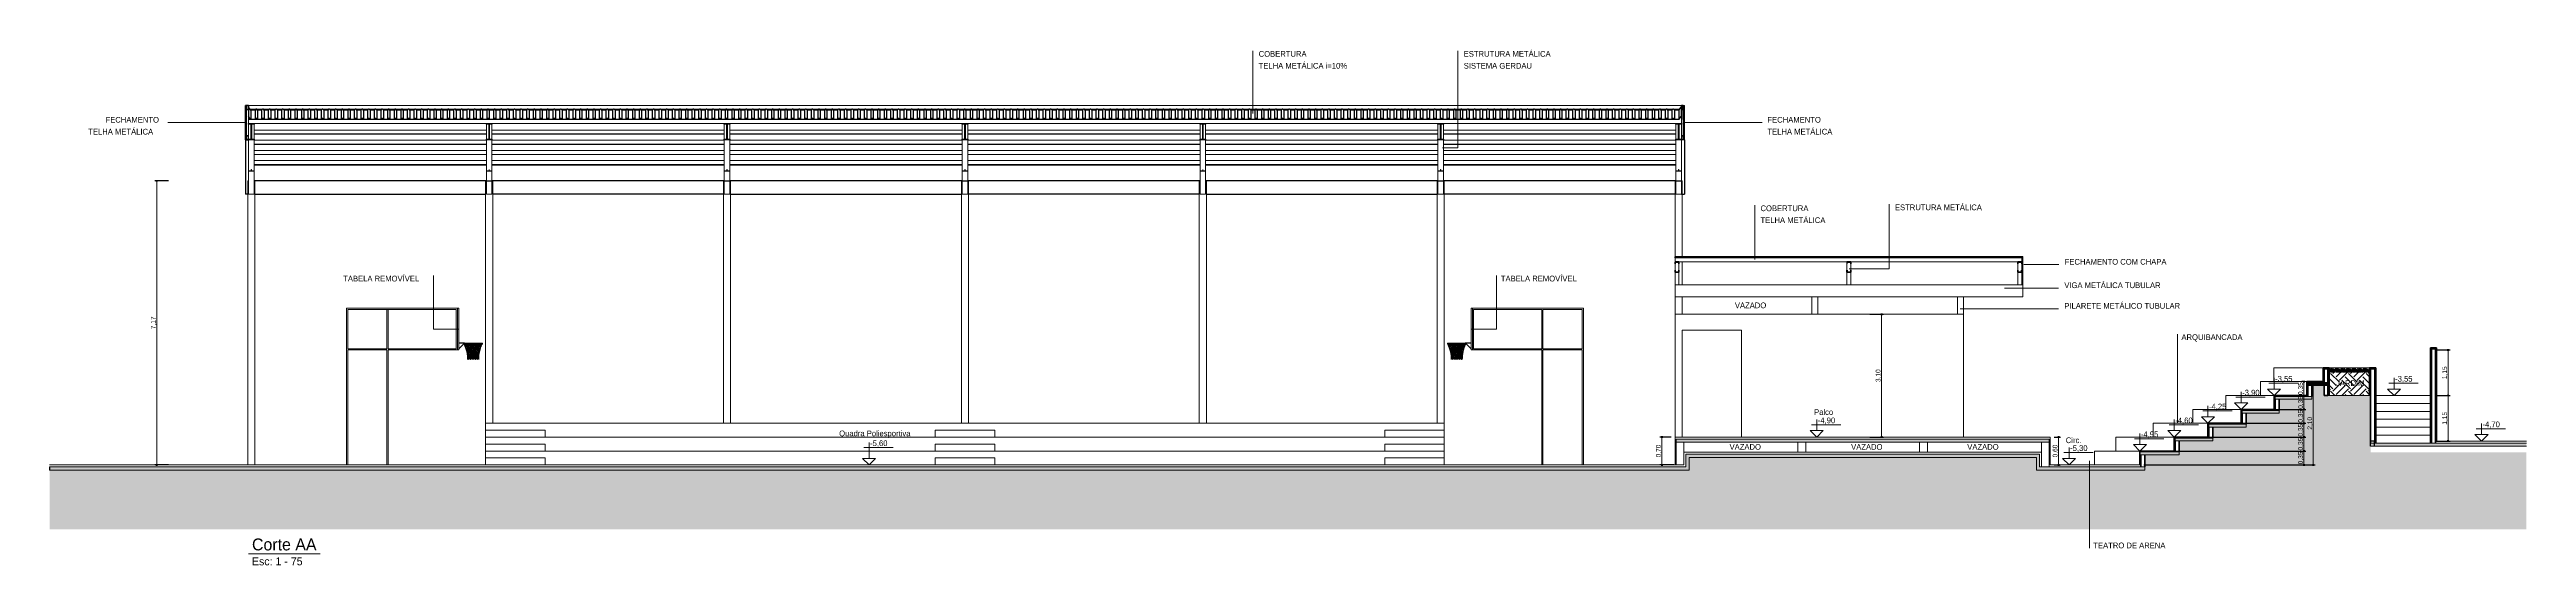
# Model space of a CAD drawing. Header units: millimetres. Extents: x 3006 to 6000, y 1661 to 3774.
# Drawn here: x 3897.6 to 3960.1, y 1768.9 to 1781.9 of the extents above; entities that cross this region are included whole.
import ezdxf

# ---------------------------------------------------------------- set-up
doc = ezdxf.new("R2010")
doc.units = ezdxf.units.MM
doc.header["$LTSCALE"] = 10
doc.linetypes.add('TT2', pattern=[0.375, 0.25, -0.125])
doc.linetypes.add('TT3', pattern=[0.25, 0.125, -0.125])
for name, color, linetype, lineweight in [('.10', 200, 'Continuous', 9), ('.10 ultra fina', 240, 'Continuous', 5), ('.15', 150, 'Continuous', 15), ('.25', 70, 'Continuous', 25), ('.40', 20, 'Continuous', 40), ('.40 Interno parede', 27, 'Continuous', 40), ('COTAS', 230, 'Continuous', 15), ('MARCAÇÕES', 230, 'Continuous', 15)]:
    doc.layers.add(name, color=color, linetype=linetype, lineweight=lineweight)
for name, color, linetype in [('.20 hachura', 185, 'Continuous'), ('ARQ-ALV-PRJ', 8, 'TT2'), ('ARQ-COB-VIS', 213, 'Continuous'), ('ARQ-HTC-CON', 251, 'Continuous'), ('ARQ-PRJ', 8, 'TT3'), ('ARQ-STR-MET-PRJ', 8, 'TT3'), ('Escrita', 34, 'Continuous')]:
    doc.layers.add(name, color=color, linetype=linetype)
doc.layers.add('Verde', color=7, linetype='Continuous', true_color=0x136734)
doc.styles.add('Texto Wilian', font='himalaya.ttf')
doc.dimstyles.new('Cota 1-75 Exter WMJ', dxfattribs={"dimtxt": 0.12, "dimasz": 0.05, "dimexe": 0.05, "dimexo": 0.1, "dimgap": 0.002, "dimtad": 1, "dimzin": 1, "dimtxsty": 'Texto Wilian', "dimblk": 'BOXFILLED', "dimcen": 2.5, "dimclrd": 230, "dimclre": 230, "dimclrt": 104, "dimazin": 0, "dimtfac": 1, "dimtix": 1, "dimtmove": 0, "dimatfit": 3, "dimfxl": 0.3, "dimfxlon": 1, "dimlwd": 20, "dimarcsym": 1})

# ---------------------------------------------------------------- blocks, each defined once
blk = doc.blocks.new('_BoxFilled')
at = {"color": 0, "linetype": 'ByBlock', "lineweight": -2}
blk.add_line((-0.5, 0), (-1, 0), dxfattribs=at)
at = {"color": 0, "linetype": 'ByBlock'}
blk.add_solid([(-0.5, 0.5), (0.5, 0.5), (-0.5, -0.5), (0.5, -0.5)], dxfattribs=at)
blk = doc.blocks.new('*D516')
at = {"layer": 'COTAS', "color": 230, "lineweight": -2, "transparency": 16777216}
for p, q in [((3900.598, 1778.626), (3900.248, 1778.626)), ((3900.598, 1771.461), (3900.248, 1771.461))]:
    blk.add_line(p, q, dxfattribs=at)
at = {"layer": 'COTAS', "color": 230, "linetype": 'Continuous', "lineweight": 20, "transparency": 16777216}
blk.add_line((3900.298, 1778.576), (3900.298, 1771.511), dxfattribs=at)
at = {"layer": 'Defpoints', "color": 0, "transparency": 16777216}
for p in [(3902.539, 1778.626), (3900.298, 1771.461), (3900.843, 1771.461)]:
    blk.add_point(p, dxfattribs=at)
at = {"layer": 'COTAS', "color": 230, "lineweight": 20, "transparency": 16777216, "xscale": 0.05, "yscale": 0.05, "zscale": 0.05}
for p, rotation in [((3900.298, 1778.626), 90), ((3900.298, 1771.461), 270)]:
    blk.add_blockref('_BoxFilled', p, dxfattribs=dict(at, rotation=rotation))
at = {"layer": 'COTAS', "color": 104, "transparency": 16777216, "insert": (3900.222, 1775.043), "char_height": 0.12, "attachment_point": 5, "rotation": 90, "style": 'Texto Wilian'}
blk.add_mtext('7,17', dxfattribs=at)
blk = doc.blocks.new('*D517')
at = {"layer": 'COTAS', "color": 230, "lineweight": -2, "transparency": 16777216}
for p, q in [((3938.495, 1772.161), (3938.214, 1772.161)), ((3938.564, 1771.461), (3938.214, 1771.461))]:
    blk.add_line(p, q, dxfattribs=at)
at = {"layer": 'COTAS', "color": 230, "linetype": 'Continuous', "lineweight": 20, "transparency": 16777216}
blk.add_line((3938.264, 1771.511), (3938.264, 1772.111), dxfattribs=at)
at = {"layer": 'Defpoints', "color": 0, "transparency": 16777216}
for p in [(3938.264, 1772.161), (3938.595, 1772.161), (3938.82, 1771.461)]:
    blk.add_point(p, dxfattribs=at)
at = {"layer": 'COTAS', "color": 230, "lineweight": 20, "transparency": 16777216, "xscale": 0.05, "yscale": 0.05, "zscale": 0.05}
for p, rotation in [((3938.264, 1772.161), 90), ((3938.264, 1771.461), 270)]:
    blk.add_blockref('_BoxFilled', p, dxfattribs=dict(at, rotation=rotation))
at = {"layer": 'COTAS', "color": 104, "transparency": 16777216, "insert": (3938.187, 1771.811), "char_height": 0.12, "attachment_point": 5, "rotation": 90, "style": 'Texto Wilian'}
blk.add_mtext('0,70', dxfattribs=at)
blk = doc.blocks.new('*D502')
at = {"layer": 'COTAS', "color": 230, "lineweight": -2, "transparency": 16777216}
for p, q in [((3943.505, 1775.261), (3943.855, 1775.261)), ((3943.505, 1772.161), (3943.855, 1772.161))]:
    blk.add_line(p, q, dxfattribs=at)
at = {"layer": 'COTAS', "color": 230, "linetype": 'Continuous', "lineweight": 20, "transparency": 16777216}
blk.add_line((3943.805, 1775.211), (3943.805, 1772.211), dxfattribs=at)
at = {"layer": 'Defpoints', "color": 0, "transparency": 16777216}
for p in [(3942.685, 1775.261), (3942.685, 1772.161), (3943.805, 1772.161)]:
    blk.add_point(p, dxfattribs=at)
at = {"layer": 'COTAS', "color": 230, "lineweight": 20, "transparency": 16777216, "xscale": 0.05, "yscale": 0.05, "zscale": 0.05}
for p, rotation in [((3943.805, 1775.261), 90), ((3943.805, 1772.161), 270)]:
    blk.add_blockref('_BoxFilled', p, dxfattribs=dict(at, rotation=rotation))
at = {"layer": 'COTAS', "color": 104, "transparency": 16777216, "insert": (3943.728, 1773.711), "char_height": 0.12, "attachment_point": 5, "rotation": 90, "style": 'Texto Wilian'}
blk.add_mtext('3,10', dxfattribs=at)
blk = doc.blocks.new('*D511')
at = {"layer": 'COTAS', "color": 230, "lineweight": -2, "transparency": 16777216}
for p, q in [((3957.795, 1774.361), (3958.145, 1774.361)), ((3957.795, 1773.211), (3958.145, 1773.211))]:
    blk.add_line(p, q, dxfattribs=at)
at = {"layer": 'COTAS', "color": 230, "linetype": 'Continuous', "lineweight": 20, "transparency": 16777216}
blk.add_line((3958.095, 1774.311), (3958.095, 1773.261), dxfattribs=at)
at = {"layer": 'Defpoints', "color": 0, "transparency": 16777216}
for p in [(3956.871, 1774.361), (3956.871, 1773.211), (3958.095, 1773.211)]:
    blk.add_point(p, dxfattribs=at)
at = {"layer": 'COTAS', "color": 230, "lineweight": 20, "transparency": 16777216, "xscale": 0.05, "yscale": 0.05, "zscale": 0.05}
for p, rotation in [((3958.095, 1774.361), 90), ((3958.095, 1773.211), 270)]:
    blk.add_blockref('_BoxFilled', p, dxfattribs=dict(at, rotation=rotation))
at = {"layer": 'COTAS', "color": 104, "transparency": 16777216, "insert": (3958.018, 1773.786), "char_height": 0.12, "attachment_point": 5, "rotation": 90, "style": 'Texto Wilian'}
blk.add_mtext('1,15', dxfattribs=at)
blk = doc.blocks.new('*D512')
at = {"layer": 'COTAS', "color": 230, "lineweight": -2, "transparency": 16777216}
for p, q in [((3957.795, 1773.211), (3958.145, 1773.211)), ((3957.795, 1772.061), (3958.145, 1772.061))]:
    blk.add_line(p, q, dxfattribs=at)
at = {"layer": 'COTAS', "color": 230, "linetype": 'Continuous', "lineweight": 20, "transparency": 16777216}
blk.add_line((3958.095, 1773.161), (3958.095, 1772.111), dxfattribs=at)
at = {"layer": 'Defpoints', "color": 0, "transparency": 16777216}
for p in [(3956.871, 1773.211), (3956.871, 1772.061), (3958.095, 1772.061)]:
    blk.add_point(p, dxfattribs=at)
at = {"layer": 'COTAS', "color": 230, "lineweight": 20, "transparency": 16777216, "xscale": 0.05, "yscale": 0.05, "zscale": 0.05}
for p, rotation in [((3958.095, 1773.211), 90), ((3958.095, 1772.061), 270)]:
    blk.add_blockref('_BoxFilled', p, dxfattribs=dict(at, rotation=rotation))
at = {"layer": 'COTAS', "color": 104, "transparency": 16777216, "insert": (3958.018, 1772.636), "char_height": 0.12, "attachment_point": 5, "rotation": 90, "style": 'Texto Wilian'}
blk.add_mtext('1,15', dxfattribs=at)
blk = doc.blocks.new('*D526')
at = {"layer": 'COTAS', "color": 230, "lineweight": -2, "ltscale": 10, "transparency": 16777216}
for p, q in [((3954.459, 1773.561), (3954.409, 1773.561)), ((3954.459, 1773.211), (3954.409, 1773.211))]:
    blk.add_line(p, q, dxfattribs=at)
at = {"layer": 'COTAS', "color": 230, "lineweight": 20, "ltscale": 10, "transparency": 16777216}
blk.add_line((3954.459, 1773.511), (3954.459, 1773.261), dxfattribs=at)
at = {"layer": 'Defpoints', "color": 0, "ltscale": 10, "transparency": 16777216}
for p in [(3954.459, 1773.211), (3954.53, 1773.561), (3954.53, 1773.211)]:
    blk.add_point(p, dxfattribs=at)
at = {"layer": 'COTAS', "color": 230, "lineweight": 20, "ltscale": 10, "transparency": 16777216, "xscale": 0.05, "yscale": 0.05, "zscale": 0.05}
for p, rotation in [((3954.459, 1773.561), 90), ((3954.459, 1773.211), 270)]:
    blk.add_blockref('_BoxFilled', p, dxfattribs=dict(at, rotation=rotation))
at = {"layer": 'COTAS', "color": 104, "ltscale": 10, "transparency": 16777216, "insert": (3954.383, 1773.386), "char_height": 0.12, "attachment_point": 5, "rotation": 90, "style": 'Texto Wilian'}
blk.add_mtext('0,35', dxfattribs=at)
blk = doc.blocks.new('*D527')
at = {"layer": 'COTAS', "color": 230, "lineweight": -2, "ltscale": 10, "transparency": 16777216}
for p, q in [((3953.806, 1773.211), (3954.509, 1773.211)), ((3953.806, 1772.861), (3954.509, 1772.861))]:
    blk.add_line(p, q, dxfattribs=at)
at = {"layer": 'COTAS', "color": 230, "lineweight": 20, "ltscale": 10, "transparency": 16777216}
blk.add_line((3954.459, 1773.161), (3954.459, 1772.911), dxfattribs=at)
at = {"layer": 'Defpoints', "color": 0, "ltscale": 10, "transparency": 16777216}
for p in [(3953.706, 1773.211), (3953.706, 1772.861), (3954.459, 1772.861)]:
    blk.add_point(p, dxfattribs=at)
at = {"layer": 'COTAS', "color": 230, "lineweight": 20, "ltscale": 10, "transparency": 16777216, "xscale": 0.05, "yscale": 0.05, "zscale": 0.05}
for p, rotation in [((3954.459, 1773.211), 90), ((3954.459, 1772.861), 270)]:
    blk.add_blockref('_BoxFilled', p, dxfattribs=dict(at, rotation=rotation))
at = {"layer": 'COTAS', "color": 104, "ltscale": 10, "transparency": 16777216, "insert": (3954.383, 1773.036), "char_height": 0.12, "attachment_point": 5, "rotation": 90, "style": 'Texto Wilian'}
blk.add_mtext('0,35', dxfattribs=at)
blk = doc.blocks.new('*D528')
at = {"layer": 'COTAS', "color": 230, "lineweight": -2, "ltscale": 10, "transparency": 16777216}
for p, q in [((3952.975, 1772.861), (3954.509, 1772.861)), ((3952.975, 1772.511), (3954.509, 1772.511))]:
    blk.add_line(p, q, dxfattribs=at)
at = {"layer": 'COTAS', "color": 230, "lineweight": 20, "ltscale": 10, "transparency": 16777216}
blk.add_line((3954.459, 1772.811), (3954.459, 1772.561), dxfattribs=at)
at = {"layer": 'Defpoints', "color": 0, "ltscale": 10, "transparency": 16777216}
for p in [(3952.875, 1772.861), (3952.875, 1772.511), (3954.459, 1772.511)]:
    blk.add_point(p, dxfattribs=at)
at = {"layer": 'COTAS', "color": 230, "lineweight": 20, "ltscale": 10, "transparency": 16777216, "xscale": 0.05, "yscale": 0.05, "zscale": 0.05}
for p, rotation in [((3954.459, 1772.861), 90), ((3954.459, 1772.511), 270)]:
    blk.add_blockref('_BoxFilled', p, dxfattribs=dict(at, rotation=rotation))
at = {"layer": 'COTAS', "color": 104, "ltscale": 10, "transparency": 16777216, "insert": (3954.383, 1772.686), "char_height": 0.12, "attachment_point": 5, "rotation": 90, "style": 'Texto Wilian'}
blk.add_mtext('0,35', dxfattribs=at)
blk = doc.blocks.new('*D529')
at = {"layer": 'COTAS', "color": 230, "lineweight": -2, "ltscale": 10, "transparency": 16777216}
for p, q in [((3951.288, 1772.161), (3954.509, 1772.161)), ((3951.288, 1771.811), (3954.509, 1771.811))]:
    blk.add_line(p, q, dxfattribs=at)
at = {"layer": 'COTAS', "color": 230, "lineweight": 20, "ltscale": 10, "transparency": 16777216}
blk.add_line((3954.459, 1772.111), (3954.459, 1771.861), dxfattribs=at)
at = {"layer": 'Defpoints', "color": 0, "ltscale": 10, "transparency": 16777216}
for p in [(3951.188, 1772.161), (3951.188, 1771.811), (3954.459, 1771.811)]:
    blk.add_point(p, dxfattribs=at)
at = {"layer": 'COTAS', "color": 230, "lineweight": 20, "ltscale": 10, "transparency": 16777216, "xscale": 0.05, "yscale": 0.05, "zscale": 0.05}
for p, rotation in [((3954.459, 1772.161), 90), ((3954.459, 1771.811), 270)]:
    blk.add_blockref('_BoxFilled', p, dxfattribs=dict(at, rotation=rotation))
at = {"layer": 'COTAS', "color": 104, "ltscale": 10, "transparency": 16777216, "insert": (3954.383, 1771.986), "char_height": 0.12, "attachment_point": 5, "rotation": 90, "style": 'Texto Wilian'}
blk.add_mtext('0,35', dxfattribs=at)
blk = doc.blocks.new('*D530')
at = {"layer": 'COTAS', "color": 230, "lineweight": -2, "ltscale": 10, "transparency": 16777216}
for p, q in [((3952.138, 1772.511), (3954.509, 1772.511)), ((3952.138, 1772.161), (3954.509, 1772.161))]:
    blk.add_line(p, q, dxfattribs=at)
at = {"layer": 'COTAS', "color": 230, "lineweight": 20, "ltscale": 10, "transparency": 16777216}
blk.add_line((3954.459, 1772.461), (3954.459, 1772.211), dxfattribs=at)
at = {"layer": 'Defpoints', "color": 0, "ltscale": 10, "transparency": 16777216}
for p in [(3952.038, 1772.511), (3952.038, 1772.161), (3954.459, 1772.161)]:
    blk.add_point(p, dxfattribs=at)
at = {"layer": 'COTAS', "color": 230, "lineweight": 20, "ltscale": 10, "transparency": 16777216, "xscale": 0.05, "yscale": 0.05, "zscale": 0.05}
for p, rotation in [((3954.459, 1772.511), 90), ((3954.459, 1772.161), 270)]:
    blk.add_blockref('_BoxFilled', p, dxfattribs=dict(at, rotation=rotation))
at = {"layer": 'COTAS', "color": 104, "ltscale": 10, "transparency": 16777216, "insert": (3954.383, 1772.336), "char_height": 0.12, "attachment_point": 5, "rotation": 90, "style": 'Texto Wilian'}
blk.add_mtext('0,35', dxfattribs=at)
blk = doc.blocks.new('*D531')
at = {"layer": 'COTAS', "color": 230, "lineweight": -2, "ltscale": 10, "transparency": 16777216}
for p, q in [((3950.42, 1771.811), (3954.509, 1771.811)), ((3950.42, 1771.461), (3954.509, 1771.461))]:
    blk.add_line(p, q, dxfattribs=at)
at = {"layer": 'COTAS', "color": 230, "lineweight": 20, "ltscale": 10, "transparency": 16777216}
blk.add_line((3954.459, 1771.761), (3954.459, 1771.511), dxfattribs=at)
at = {"layer": 'Defpoints', "color": 0, "ltscale": 10, "transparency": 16777216}
for p in [(3950.32, 1771.811), (3950.32, 1771.461), (3954.459, 1771.461)]:
    blk.add_point(p, dxfattribs=at)
at = {"layer": 'COTAS', "color": 230, "lineweight": 20, "ltscale": 10, "transparency": 16777216, "xscale": 0.05, "yscale": 0.05, "zscale": 0.05}
for p, rotation in [((3954.459, 1771.811), 90), ((3954.459, 1771.461), 270)]:
    blk.add_blockref('_BoxFilled', p, dxfattribs=dict(at, rotation=rotation))
at = {"layer": 'COTAS', "color": 104, "ltscale": 10, "transparency": 16777216, "insert": (3954.383, 1771.636), "char_height": 0.12, "attachment_point": 5, "rotation": 90, "style": 'Texto Wilian'}
blk.add_mtext('0,35', dxfattribs=at)
blk = doc.blocks.new('*D532')
at = {"layer": 'COTAS', "color": 230, "lineweight": -2, "ltscale": 10, "transparency": 16777216}
for p, q in [((3954.63, 1773.561), (3954.741, 1773.561)), ((3950.42, 1771.461), (3954.741, 1771.461))]:
    blk.add_line(p, q, dxfattribs=at)
at = {"layer": 'COTAS', "color": 230, "lineweight": 20, "ltscale": 10, "transparency": 16777216}
blk.add_line((3954.691, 1773.511), (3954.691, 1771.511), dxfattribs=at)
at = {"layer": 'Defpoints', "color": 0, "ltscale": 10, "transparency": 16777216}
for p in [(3954.53, 1773.561), (3950.32, 1771.461), (3954.691, 1771.461)]:
    blk.add_point(p, dxfattribs=at)
at = {"layer": 'COTAS', "color": 230, "lineweight": 20, "ltscale": 10, "transparency": 16777216, "xscale": 0.05, "yscale": 0.05, "zscale": 0.05}
for p, rotation in [((3954.691, 1773.561), 90), ((3954.691, 1771.461), 270)]:
    blk.add_blockref('_BoxFilled', p, dxfattribs=dict(at, rotation=rotation))
at = {"layer": 'COTAS', "color": 104, "ltscale": 10, "transparency": 16777216, "insert": (3954.615, 1772.511), "char_height": 0.12, "attachment_point": 5, "rotation": 90, "style": 'Texto Wilian'}
blk.add_mtext('2,10', dxfattribs=at)
blk = doc.blocks.new('*D533')
at = {"layer": 'COTAS', "color": 230, "lineweight": -2, "ltscale": 10, "transparency": 16777216}
for p, q in [((3948.16, 1772.161), (3948.319, 1772.161)), ((3948.16, 1771.461), (3948.319, 1771.461))]:
    blk.add_line(p, q, dxfattribs=at)
at = {"layer": 'COTAS', "color": 230, "lineweight": 20, "ltscale": 10, "transparency": 16777216}
blk.add_line((3948.269, 1772.111), (3948.269, 1771.511), dxfattribs=at)
at = {"layer": 'Defpoints', "color": 0, "ltscale": 10, "transparency": 16777216}
for p in [(3948.06, 1772.161), (3948.06, 1771.461), (3948.269, 1771.461)]:
    blk.add_point(p, dxfattribs=at)
at = {"layer": 'COTAS', "color": 230, "lineweight": 20, "ltscale": 10, "transparency": 16777216, "xscale": 0.05, "yscale": 0.05, "zscale": 0.05}
for p, rotation in [((3948.269, 1772.161), 90), ((3948.269, 1771.461), 270)]:
    blk.add_blockref('_BoxFilled', p, dxfattribs=dict(at, rotation=rotation))
at = {"layer": 'COTAS', "color": 104, "ltscale": 10, "transparency": 16777216, "insert": (3948.193, 1771.811), "char_height": 0.12, "attachment_point": 5, "rotation": 90, "style": 'Texto Wilian'}
blk.add_mtext('0,60', dxfattribs=at)

msp = doc.modelspace()

# ---------------------------------------------------------------- hatches: boundary and pattern name
at = {"layer": '.10 ultra fina', "lineweight": 5}
h = msp.add_hatch(dxfattribs=at)
h.set_pattern_fill('ANSI37', color=240, scale=0.01, style=0)
h.set_pattern_definition([(135, (4009.956184, 1702.465674), (0.02245064, 0.02245064), []), (45, (4009.956184, 1702.465674), (0.02245064, -0.02245064), [])])
h.paths.add_polyline_path([(3908.055, 1774.502), (3908.28, 1774.502), (3908.28, 1774.121), (3908.14, 1774.121, 0.110074)])
h.paths.add_polyline_path([(3908.28, 1774.502), (3908.505, 1774.502, 0.110074), (3908.42, 1774.121), (3908.28, 1774.121)])
h = msp.add_hatch(dxfattribs=at)
h.set_pattern_fill('ANSI37', color=240, scale=0.01, style=0)
h.set_pattern_definition([(45, (3831.413302, 1702.465674), (-0.02245064, 0.02245064), []), (135, (3831.413302, 1702.465674), (-0.02245064, -0.02245064), [])])
h.paths.add_polyline_path([(3933.315, 1774.502), (3933.09, 1774.502), (3933.09, 1774.121), (3933.23, 1774.121, -0.110074)])
h.paths.add_polyline_path([(3933.09, 1774.502), (3932.865, 1774.502, -0.110074), (3932.95, 1774.121), (3933.09, 1774.121)])
at = {"layer": '.20 hachura', "true_color": 0xc2a3a3}
h = msp.add_hatch(dxfattribs=at)
h.set_pattern_fill('EARTH', color=253, scale=0.05, angle=45)
h.paths.add_polyline_path([(3956.116, 1773.811), (3955.094, 1773.811), (3955.094, 1773.211), (3956.116, 1773.211)])
h.paths.add_polyline_path([(3955.238, 1773.419), (3955.919, 1773.419), (3955.919, 1773.607), (3955.238, 1773.607)], flags=24)
h = msp.add_hatch(dxfattribs=at)
h.set_pattern_fill('EARTH', color=253, scale=0.1)
h.set_pattern_definition([(0, (0, -0.45), (0.635, 0.635), [0.635, -0.635]), (0, (0, -0.2119), (0.635, 0.635), [0.635, -0.635]), (0, (0, 0.02625), (0.635, 0.635), [0.635, -0.635]), (90, (0.0794, 0.1056), (-0.635, 0.635), [0.635, -0.635]), (90, (0.3175, 0.1056), (-0.635, 0.635), [0.635, -0.635]), (90, (0.5556, 0.1056), (-0.635, 0.635), [0.635, -0.635])])
h.paths.add_polyline_path([(3960.071, 1769.831), (3960.071, 1771.781), (3957.677, 1771.781), (3956.141, 1771.781), (3956.141, 1773.211), (3954.965, 1773.211), (3954.965, 1773.466), (3954.655, 1773.466), (3954.655, 1773.116), (3953.831, 1773.116), (3953.831, 1772.766), (3953, 1772.766), (3953, 1772.416), (3952.163, 1772.416), (3952.163, 1772.066), (3951.313, 1772.066), (3951.313, 1771.716), (3950.445, 1771.716), (3950.445, 1771.331), (3947.715, 1771.331), (3947.715, 1771.651), (3938.95, 1771.651), (3938.95, 1771.331), (3897.595, 1771.331), (3897.595, 1769.831)])
at = {"layer": 'ARQ-HTC-CON'}
for points in [[(3954.655, 1773.186), (3953.731, 1773.186), (3953.731, 1773.116), (3954.655, 1773.116)], [(3955.065, 1773.536), (3954.555, 1773.536), (3954.555, 1773.466), (3955.065, 1773.466)], [(3953, 1772.486), (3952.063, 1772.486), (3952.063, 1772.416), (3953, 1772.416)], [(3953.831, 1772.836), (3952.9, 1772.836), (3952.9, 1772.766), (3953.831, 1772.766)], [(3938.62, 1772.111), (3938.62, 1772.031), (3948.035, 1772.031), (3948.035, 1772.111)], [(3952.163, 1772.066), (3952.163, 1772.136), (3951.213, 1772.136), (3951.213, 1772.066)], [(3957.777, 1771.931), (3957.777, 1772.011), (3956.141, 1772.011), (3956.141, 1771.931)], [(3960.071, 1772.011), (3957.677, 1772.011), (3957.677, 1771.931), (3960.071, 1771.931)], [(3897.595, 1771.411), (3897.595, 1771.331), (3938.95, 1771.331), (3938.95, 1771.411)], [(3938.95, 1771.651), (3947.715, 1771.651), (3947.715, 1771.411), (3947.785, 1771.411), (3947.785, 1771.731), (3938.87, 1771.731), (3938.87, 1771.411), (3938.95, 1771.411)], [(3950.445, 1771.331), (3950.445, 1771.411), (3947.715, 1771.411), (3947.715, 1771.331)], [(3950.345, 1771.786), (3950.345, 1771.716), (3951.313, 1771.716), (3951.313, 1771.786)]]:
    msp.add_hatch(color=256, dxfattribs=at).paths.add_polyline_path(points)

# ---------------------------------------------------------------- linework, layer by layer
at = {"layer": '.10', "color": 200, "lineweight": 9}
for p, q in [((3956.116, 1773.811), (3955.094, 1773.811)), ((3953.731, 1773.186), (3953.731, 1773.116)), ((3954.655, 1773.186), (3953.731, 1773.186)), ((3954.655, 1773.116), (3953.731, 1773.116)), ((3954.555, 1773.536), (3954.555, 1773.466)), ((3954.555, 1773.536), (3954.555, 1773.466)), ((3955.065, 1773.536), (3954.555, 1773.536)), ((3955.065, 1773.466), (3954.555, 1773.466)), ((3954.655, 1773.186), (3954.655, 1773.116)), ((3955.065, 1773.536), (3955.065, 1773.466)), ((3955.065, 1773.211), (3956.141, 1773.211)), ((3957.652, 1773.211), (3956.269, 1773.211)), ((3952.063, 1772.486), (3952.063, 1772.416)), ((3953, 1772.486), (3952.063, 1772.486)), ((3952.9, 1772.836), (3952.9, 1772.766)), ((3953.831, 1772.836), (3952.9, 1772.836)), ((3953.831, 1772.766), (3952.9, 1772.766)), ((3953, 1772.486), (3953, 1772.416)), ((3953.831, 1772.836), (3953.831, 1772.766)), ((3957.652, 1773.011), (3956.269, 1773.011)), ((3957.652, 1772.811), (3956.269, 1772.811)), ((3957.652, 1772.611), (3956.269, 1772.611)), ((3938.595, 1772.161), (3948.06, 1772.161)), ((3938.595, 1772.161), (3938.595, 1771.461)), ((3938.62, 1772.111), (3948.035, 1772.111)), ((3938.62, 1772.111), (3938.62, 1772.031)), ((3938.62, 1772.031), (3938.62, 1771.461)), ((3938.62, 1772.031), (3948.035, 1772.031)), ((3938.82, 1772.031), (3938.82, 1771.781)), ((3947.835, 1771.781), (3947.835, 1772.031)), ((3948.035, 1772.111), (3948.035, 1772.031)), ((3948.035, 1772.031), (3948.035, 1771.411)), ((3948.06, 1772.161), (3948.06, 1771.461)), ((3951.213, 1772.136), (3952.163, 1772.136)), ((3951.213, 1772.066), (3951.213, 1772.136)), ((3951.213, 1772.066), (3952.163, 1772.066)), ((3953, 1772.416), (3952.063, 1772.416)), ((3952.163, 1772.136), (3952.163, 1772.066)), ((3956.141, 1772.011), (3957.777, 1772.011)), ((3956.141, 1772.011), (3956.141, 1771.931)), ((3956.141, 1771.931), (3957.777, 1771.931)), ((3957.652, 1772.411), (3956.269, 1772.411)), ((3957.652, 1772.211), (3956.269, 1772.211)), ((3957.652, 1772.011), (3956.269, 1772.011)), ((3957.677, 1772.011), (3960.071, 1772.011)), ((3957.677, 1771.931), (3960.071, 1771.931)), ((3897.595, 1771.461), (3938.82, 1771.461)), ((3897.595, 1771.411), (3938.87, 1771.411)), ((3897.595, 1771.331), (3938.95, 1771.331)), ((3947.835, 1771.781), (3938.82, 1771.781)), ((3938.82, 1771.461), (3938.82, 1771.781)), ((3938.87, 1771.411), (3938.87, 1771.731)), ((3947.785, 1771.731), (3938.87, 1771.731)), ((3938.95, 1771.331), (3938.95, 1771.651)), ((3947.715, 1771.651), (3938.95, 1771.651)), ((3947.715, 1771.651), (3947.715, 1771.331)), ((3947.715, 1771.331), (3950.445, 1771.331)), ((3947.785, 1771.731), (3947.785, 1771.411)), ((3947.785, 1771.411), (3950.445, 1771.411)), ((3947.835, 1771.781), (3947.835, 1771.411)), ((3948.06, 1771.461), (3950.32, 1771.461)), ((3950.345, 1771.786), (3951.313, 1771.786)), ((3950.345, 1771.716), (3951.313, 1771.716)), ((3950.445, 1771.411), (3950.445, 1771.331)), ((3951.313, 1771.786), (3951.313, 1771.716))]:
    msp.add_line(p, q, dxfattribs=at)
at = {"layer": '.10', "color": 108, "lineweight": 9, "true_color": 0x104711}
for p, q in [((3955.144, 1773.875), (3955.101, 1773.8)), ((3955.102, 1773.886), (3955.126, 1773.805)), ((3955.131, 1773.819), (3955.114, 1773.894)), ((3955.125, 1773.873), (3955.147, 1773.797)), ((3955.171, 1773.874), (3955.129, 1773.798)), ((3955.13, 1773.885), (3955.154, 1773.804)), ((3955.166, 1773.874), (3955.134, 1773.792)), ((3955.159, 1773.817), (3955.142, 1773.892)), ((3955.195, 1773.875), (3955.153, 1773.799)), ((3955.153, 1773.872), (3955.175, 1773.795)), ((3955.154, 1773.885), (3955.177, 1773.805)), ((3955.194, 1773.872), (3955.162, 1773.791)), ((3955.183, 1773.818), (3955.166, 1773.893)), ((3955.177, 1773.873), (3955.199, 1773.796)), ((3955.227, 1773.871), (3955.185, 1773.796)), ((3955.186, 1773.882), (3955.209, 1773.801)), ((3955.218, 1773.873), (3955.186, 1773.792)), ((3955.215, 1773.814), (3955.198, 1773.889)), ((3955.209, 1773.869), (3955.231, 1773.793)), ((3955.25, 1773.87), (3955.218, 1773.788)), ((3955.285, 1773.875), (3955.243, 1773.8)), ((3955.244, 1773.886), (3955.267, 1773.805)), ((3955.273, 1773.819), (3955.256, 1773.894)), ((3955.267, 1773.873), (3955.288, 1773.797)), ((3955.313, 1773.874), (3955.27, 1773.798)), ((3955.271, 1773.885), (3955.295, 1773.804)), ((3955.308, 1773.874), (3955.276, 1773.792)), ((3955.301, 1773.817), (3955.283, 1773.892)), ((3955.336, 1773.875), (3955.294, 1773.799)), ((3955.294, 1773.872), (3955.316, 1773.795)), ((3955.295, 1773.885), (3955.319, 1773.805)), ((3955.335, 1773.872), (3955.304, 1773.791)), ((3955.324, 1773.818), (3955.307, 1773.893)), ((3955.318, 1773.873), (3955.34, 1773.796)), ((3955.369, 1773.871), (3955.326, 1773.796)), ((3955.327, 1773.882), (3955.351, 1773.801)), ((3955.359, 1773.873), (3955.327, 1773.792)), ((3955.356, 1773.814), (3955.339, 1773.889)), ((3955.35, 1773.869), (3955.372, 1773.793)), ((3955.391, 1773.87), (3955.359, 1773.788)), ((3955.426, 1773.875), (3955.384, 1773.8)), ((3955.385, 1773.886), (3955.409, 1773.805)), ((3955.414, 1773.819), (3955.397, 1773.894)), ((3955.408, 1773.873), (3955.43, 1773.797)), ((3955.454, 1773.874), (3955.412, 1773.798)), ((3955.413, 1773.885), (3955.436, 1773.804)), ((3955.449, 1773.874), (3955.417, 1773.792)), ((3955.442, 1773.817), (3955.425, 1773.892)), ((3955.478, 1773.875), (3955.436, 1773.799)), ((3955.436, 1773.872), (3955.458, 1773.795)), ((3955.437, 1773.885), (3955.46, 1773.805)), ((3955.477, 1773.872), (3955.445, 1773.791)), ((3955.466, 1773.818), (3955.449, 1773.893)), ((3955.46, 1773.873), (3955.481, 1773.796)), ((3955.51, 1773.871), (3955.468, 1773.796)), ((3955.469, 1773.882), (3955.492, 1773.801)), ((3955.5, 1773.873), (3955.469, 1773.792)), ((3955.498, 1773.814), (3955.481, 1773.889)), ((3955.492, 1773.869), (3955.513, 1773.793)), ((3955.533, 1773.87), (3955.501, 1773.788)), ((3955.568, 1773.875), (3955.525, 1773.8)), ((3955.526, 1773.886), (3955.55, 1773.805)), ((3955.556, 1773.819), (3955.538, 1773.894)), ((3955.549, 1773.873), (3955.571, 1773.797)), ((3955.595, 1773.874), (3955.553, 1773.798)), ((3955.554, 1773.885), (3955.578, 1773.804)), ((3955.59, 1773.874), (3955.559, 1773.792)), ((3955.583, 1773.817), (3955.566, 1773.892)), ((3955.619, 1773.875), (3955.577, 1773.799)), ((3955.577, 1773.872), (3955.599, 1773.795)), ((3955.578, 1773.885), (3955.601, 1773.805)), ((3955.618, 1773.872), (3955.586, 1773.791)), ((3955.607, 1773.818), (3955.59, 1773.893)), ((3955.601, 1773.873), (3955.623, 1773.796)), ((3955.651, 1773.871), (3955.609, 1773.796)), ((3955.61, 1773.882), (3955.634, 1773.801)), ((3955.642, 1773.873), (3955.61, 1773.792)), ((3955.639, 1773.814), (3955.622, 1773.889)), ((3955.633, 1773.869), (3955.655, 1773.793)), ((3955.674, 1773.87), (3955.642, 1773.788)), ((3955.709, 1773.875), (3955.667, 1773.8)), ((3955.668, 1773.886), (3955.691, 1773.805)), ((3955.697, 1773.819), (3955.68, 1773.894)), ((3955.691, 1773.873), (3955.713, 1773.797)), ((3955.737, 1773.874), (3955.695, 1773.798)), ((3955.696, 1773.885), (3955.719, 1773.804)), ((3955.732, 1773.874), (3955.7, 1773.792)), ((3955.725, 1773.817), (3955.708, 1773.892)), ((3955.761, 1773.875), (3955.718, 1773.799)), ((3955.718, 1773.872), (3955.74, 1773.795)), ((3955.719, 1773.885), (3955.743, 1773.805)), ((3955.759, 1773.872), (3955.728, 1773.791)), ((3955.748, 1773.818), (3955.731, 1773.893)), ((3955.742, 1773.873), (3955.764, 1773.796)), ((3955.793, 1773.871), (3955.75, 1773.796)), ((3955.751, 1773.882), (3955.775, 1773.801)), ((3955.783, 1773.873), (3955.751, 1773.792)), ((3955.781, 1773.814), (3955.763, 1773.889)), ((3955.774, 1773.869), (3955.796, 1773.793)), ((3955.815, 1773.87), (3955.784, 1773.788)), ((3955.85, 1773.875), (3955.808, 1773.8)), ((3955.809, 1773.886), (3955.833, 1773.805)), ((3955.838, 1773.819), (3955.821, 1773.894)), ((3955.832, 1773.873), (3955.854, 1773.797)), ((3955.878, 1773.874), (3955.836, 1773.798)), ((3955.837, 1773.885), (3955.86, 1773.804)), ((3955.873, 1773.874), (3955.841, 1773.792)), ((3955.866, 1773.817), (3955.849, 1773.892)), ((3955.902, 1773.875), (3955.86, 1773.799)), ((3955.86, 1773.872), (3955.882, 1773.795)), ((3955.861, 1773.885), (3955.884, 1773.805)), ((3955.901, 1773.872), (3955.869, 1773.791)), ((3955.89, 1773.818), (3955.873, 1773.893)), ((3955.884, 1773.873), (3955.905, 1773.796)), ((3955.934, 1773.871), (3955.892, 1773.796)), ((3955.893, 1773.882), (3955.916, 1773.801)), ((3955.925, 1773.873), (3955.893, 1773.792)), ((3955.922, 1773.814), (3955.905, 1773.889)), ((3955.916, 1773.869), (3955.938, 1773.793)), ((3955.957, 1773.87), (3955.925, 1773.788)), ((3955.992, 1773.875), (3955.95, 1773.8)), ((3955.951, 1773.886), (3955.974, 1773.805)), ((3955.98, 1773.819), (3955.963, 1773.894)), ((3955.974, 1773.873), (3955.995, 1773.797)), ((3956.02, 1773.874), (3955.977, 1773.798)), ((3955.978, 1773.885), (3956.002, 1773.804)), ((3956.014, 1773.874), (3955.983, 1773.792)), ((3956.007, 1773.817), (3955.99, 1773.892)), ((3956.043, 1773.875), (3956.001, 1773.799)), ((3956.001, 1773.872), (3956.023, 1773.795)), ((3956.002, 1773.885), (3956.026, 1773.805)), ((3956.042, 1773.872), (3956.01, 1773.791)), ((3956.031, 1773.818), (3956.014, 1773.893)), ((3956.025, 1773.873), (3956.047, 1773.796)), ((3956.075, 1773.871), (3956.033, 1773.796)), ((3956.034, 1773.882), (3956.058, 1773.801)), ((3956.066, 1773.873), (3956.034, 1773.792)), ((3956.063, 1773.814), (3956.046, 1773.889)), ((3956.057, 1773.869), (3956.079, 1773.793)), ((3956.098, 1773.87), (3956.066, 1773.788))]:
    msp.add_line(p, q, dxfattribs=at)
at = {"layer": '.10', "color": 200, "lineweight": 9}
for points in [[(3941.692, 1772.031), (3941.892, 1772.031), (3941.892, 1771.781), (3941.692, 1771.781)], [(3944.763, 1772.031), (3944.963, 1772.031), (3944.963, 1771.781), (3944.763, 1771.781)]]:
    msp.add_lwpolyline(points, close=True, dxfattribs=at)
at = {"layer": '.10 ultra fina', "color": 240, "lineweight": 5}
for p, q in [((3938.753, 1780.527), (3902.617, 1780.527)), ((3938.713, 1780.432), (3902.655, 1780.432)), ((3908.045, 1774.511), (3907.92, 1774.386)), ((3908.045, 1774.531), (3908.045, 1774.511)), ((3908.05, 1774.521), (3908.51, 1774.521)), ((3908.05, 1774.512), (3908.51, 1774.512)), ((3908.05, 1774.502), (3908.51, 1774.502)), ((3933.32, 1774.521), (3932.86, 1774.521)), ((3933.32, 1774.512), (3932.86, 1774.512)), ((3933.32, 1774.502), (3932.86, 1774.502)), ((3933.325, 1774.531), (3933.325, 1774.511)), ((3933.325, 1774.511), (3933.45, 1774.386)), ((3953.706, 1773.211), (3952.486, 1773.211)), ((3952.486, 1773.211), (3952.486, 1772.861)), ((3954.53, 1773.561), (3953.366, 1773.561)), ((3953.366, 1773.561), (3953.366, 1773.211)), ((3908.595, 1772.511), (3932.774, 1772.511)), ((3908.595, 1772.511), (3908.595, 1771.461)), ((3932.774, 1772.511), (3932.774, 1771.461)), ((3952.038, 1772.511), (3950.653, 1772.511)), ((3950.653, 1772.511), (3950.653, 1772.161)), ((3952.875, 1772.861), (3951.652, 1772.861)), ((3951.652, 1772.861), (3951.652, 1772.511)), ((3908.595, 1772.336), (3910.095, 1772.336)), ((3908.595, 1772.161), (3932.774, 1772.161)), ((3908.595, 1771.986), (3910.095, 1771.986)), ((3910.095, 1772.336), (3910.095, 1772.161)), ((3910.095, 1771.986), (3910.095, 1771.811)), ((3919.935, 1772.336), (3919.935, 1772.161)), ((3919.935, 1772.336), (3921.435, 1772.336)), ((3919.935, 1771.986), (3919.935, 1771.811)), ((3919.935, 1771.986), (3921.435, 1771.986)), ((3921.435, 1772.336), (3921.435, 1772.161)), ((3921.435, 1771.986), (3921.435, 1771.811)), ((3931.274, 1772.336), (3931.274, 1772.161)), ((3931.274, 1772.336), (3932.774, 1772.336)), ((3931.274, 1771.986), (3931.274, 1771.811)), ((3931.274, 1771.986), (3932.774, 1771.986)), ((3951.188, 1772.161), (3949.712, 1772.161)), ((3949.712, 1772.161), (3949.712, 1771.811)), ((3908.595, 1771.811), (3932.774, 1771.811)), ((3908.595, 1771.636), (3910.095, 1771.636)), ((3910.095, 1771.636), (3910.095, 1771.461)), ((3919.935, 1771.636), (3919.935, 1771.461)), ((3919.935, 1771.636), (3921.435, 1771.636)), ((3921.435, 1771.636), (3921.435, 1771.461)), ((3931.274, 1771.636), (3931.274, 1771.461)), ((3931.274, 1771.636), (3932.774, 1771.636)), ((3949.173, 1771.811), (3949.173, 1771.461)), ((3950.32, 1771.811), (3949.173, 1771.811))]:
    msp.add_line(p, q, dxfattribs=at)
for points in [[(3908.065, 1774.531), (3908.065, 1774.536), (3907.915, 1774.536), (3907.915, 1774.386), (3907.92, 1774.386), (3907.92, 1774.531), (3908.51, 1774.531)], [(3933.305, 1774.531), (3933.305, 1774.536), (3933.455, 1774.536), (3933.455, 1774.386), (3933.45, 1774.386), (3933.45, 1774.531), (3932.86, 1774.531)]]:
    msp.add_lwpolyline(points, dxfattribs=at)
at = {"layer": '.10 ultra fina', "color": 240, "lineweight": 5, "const_width": 0.002}
for points in [[(3908.05, 1774.512), (3908.05, 1774.521)], [(3908.107, 1774.512), (3908.107, 1774.521)], [(3908.165, 1774.512), (3908.165, 1774.521)], [(3908.222, 1774.512), (3908.222, 1774.521)], [(3908.28, 1774.512), (3908.28, 1774.521)], [(3908.337, 1774.512), (3908.337, 1774.521)], [(3908.395, 1774.512), (3908.395, 1774.521)], [(3908.509, 1774.512), (3908.509, 1774.521)], [(3932.861, 1774.512), (3932.861, 1774.521)], [(3932.975, 1774.512), (3932.975, 1774.521)], [(3933.032, 1774.512), (3933.032, 1774.521)], [(3933.09, 1774.512), (3933.09, 1774.521)], [(3933.147, 1774.512), (3933.147, 1774.521)], [(3933.205, 1774.512), (3933.205, 1774.521)], [(3933.262, 1774.512), (3933.262, 1774.521)], [(3933.319, 1774.512), (3933.319, 1774.521)]]:
    msp.add_lwpolyline(points, dxfattribs=at)
at = {"layer": '.10 ultra fina', "color": 240, "lineweight": 5}
for centre, radius, start, end in [((3908.05, 1774.526), 0.00476, 90, 270), ((3908.05, 1774.507), 0.00476, 90, 270), ((3907.241, 1774.121), 0.898, 0, 25.126), ((3909.318, 1774.121), 0.898, 154.874, 180), ((3908.51, 1774.526), 0.00476, 270, 90), ((3908.51, 1774.507), 0.00476, 270, 90), ((3932.86, 1774.526), 0.00476, 90, 270), ((3932.86, 1774.507), 0.00476, 90, 270), ((3932.052, 1774.121), 0.898, 0, 25.126), ((3934.128, 1774.121), 0.898, 154.874, 180), ((3933.32, 1774.526), 0.00476, 270, 90), ((3933.32, 1774.507), 0.00476, 270, 90)]:
    msp.add_arc(centre, radius, start, end, dxfattribs=at)
at = {"layer": '.15', "color": 150, "lineweight": 15}
for p, q in [((3902.615, 1780.17), (3938.615, 1780.17)), ((3902.615, 1780.069), (3902.615, 1780.17)), ((3902.615, 1780.069), (3938.615, 1780.069)), ((3902.615, 1779.675), (3902.615, 1780.058)), ((3902.755, 1779.675), (3902.755, 1780.058)), ((3908.615, 1780.058), (3908.615, 1779.675)), ((3908.755, 1780.058), (3908.755, 1779.675)), ((3914.615, 1779.675), (3914.615, 1780.058)), ((3914.755, 1779.675), (3914.755, 1780.058)), ((3920.615, 1780.058), (3920.615, 1779.675)), ((3920.755, 1780.058), (3920.755, 1779.675)), ((3926.615, 1779.675), (3926.615, 1780.058)), ((3926.755, 1779.675), (3926.755, 1780.058)), ((3932.615, 1780.058), (3932.615, 1779.675)), ((3932.755, 1780.058), (3932.755, 1779.675)), ((3938.615, 1779.675), (3938.615, 1780.058)), ((3938.755, 1780.069), (3938.755, 1780.17)), ((3938.755, 1779.675), (3938.755, 1780.058)), ((3902.615, 1779.664), (3902.615, 1778.286)), ((3902.755, 1779.908), (3908.615, 1779.908)), ((3902.755, 1779.808), (3908.615, 1779.808)), ((3902.755, 1779.803), (3908.615, 1779.803)), ((3902.755, 1779.664), (3902.755, 1778.286)), ((3902.755, 1779.651), (3908.615, 1779.651)), ((3902.755, 1779.551), (3908.615, 1779.551)), ((3902.755, 1779.546), (3908.615, 1779.546)), ((3902.755, 1779.394), (3908.615, 1779.394)), ((3908.615, 1779.664), (3908.615, 1778.286)), ((3914.615, 1779.908), (3908.755, 1779.908)), ((3914.615, 1779.808), (3908.755, 1779.808)), ((3914.615, 1779.803), (3908.755, 1779.803)), ((3908.755, 1779.664), (3908.755, 1778.286)), ((3914.615, 1779.651), (3908.755, 1779.651)), ((3914.615, 1779.551), (3908.755, 1779.551)), ((3914.615, 1779.546), (3908.755, 1779.546)), ((3914.615, 1779.394), (3908.755, 1779.394)), ((3914.615, 1779.664), (3914.615, 1778.286)), ((3914.755, 1779.908), (3920.615, 1779.908)), ((3914.755, 1779.808), (3920.615, 1779.808)), ((3914.755, 1779.803), (3920.615, 1779.803)), ((3914.755, 1779.664), (3914.755, 1778.286)), ((3914.755, 1779.651), (3920.615, 1779.651)), ((3914.755, 1779.551), (3920.615, 1779.551)), ((3914.755, 1779.546), (3920.615, 1779.546)), ((3914.755, 1779.394), (3920.615, 1779.394)), ((3920.615, 1779.664), (3920.615, 1778.286)), ((3926.615, 1779.908), (3920.755, 1779.908)), ((3926.615, 1779.808), (3920.755, 1779.808)), ((3926.615, 1779.803), (3920.755, 1779.803)), ((3920.755, 1779.664), (3920.755, 1778.286)), ((3926.615, 1779.651), (3920.755, 1779.651)), ((3926.615, 1779.551), (3920.755, 1779.551)), ((3926.615, 1779.546), (3920.755, 1779.546)), ((3926.615, 1779.394), (3920.755, 1779.394)), ((3926.615, 1779.664), (3926.615, 1778.286)), ((3926.755, 1779.908), (3932.615, 1779.908)), ((3926.755, 1779.808), (3932.615, 1779.808)), ((3926.755, 1779.803), (3932.615, 1779.803)), ((3926.755, 1779.664), (3926.755, 1778.286)), ((3926.755, 1779.651), (3932.615, 1779.651)), ((3926.755, 1779.551), (3932.615, 1779.551)), ((3926.755, 1779.546), (3932.615, 1779.546)), ((3926.755, 1779.394), (3932.615, 1779.394)), ((3932.615, 1779.664), (3932.615, 1778.286)), ((3938.615, 1779.908), (3932.755, 1779.908)), ((3938.615, 1779.808), (3932.755, 1779.808)), ((3938.615, 1779.803), (3932.755, 1779.803)), ((3932.755, 1779.664), (3932.755, 1778.286)), ((3938.615, 1779.651), (3932.755, 1779.651)), ((3938.615, 1779.551), (3932.755, 1779.551)), ((3938.615, 1779.546), (3932.755, 1779.546)), ((3938.615, 1779.394), (3932.755, 1779.394)), ((3938.615, 1779.664), (3938.615, 1778.286)), ((3938.755, 1779.664), (3938.755, 1778.286)), ((3902.615, 1778.866), (3902.755, 1778.866)), ((3902.755, 1779.294), (3908.615, 1779.294)), ((3902.755, 1779.289), (3908.615, 1779.289)), ((3902.755, 1779.137), (3908.615, 1779.137)), ((3902.755, 1779.037), (3908.615, 1779.037)), ((3902.755, 1779.032), (3908.615, 1779.032)), ((3902.755, 1779.029), (3908.615, 1779.029)), ((3902.755, 1779.018), (3908.615, 1779.018)), ((3908.615, 1778.866), (3908.755, 1778.866)), ((3914.615, 1779.294), (3908.755, 1779.294)), ((3914.615, 1779.289), (3908.755, 1779.289)), ((3914.615, 1779.137), (3908.755, 1779.137)), ((3914.615, 1779.037), (3908.755, 1779.037)), ((3914.615, 1779.032), (3908.755, 1779.032)), ((3914.615, 1779.029), (3908.755, 1779.029)), ((3914.615, 1779.018), (3908.755, 1779.018)), ((3914.615, 1778.866), (3914.755, 1778.866)), ((3914.755, 1779.294), (3920.615, 1779.294)), ((3914.755, 1779.289), (3920.615, 1779.289)), ((3914.755, 1779.137), (3920.615, 1779.137)), ((3914.755, 1779.037), (3920.615, 1779.037)), ((3914.755, 1779.032), (3920.615, 1779.032)), ((3914.755, 1779.029), (3920.615, 1779.029)), ((3914.755, 1779.018), (3920.615, 1779.018)), ((3920.615, 1778.866), (3920.755, 1778.866)), ((3926.615, 1779.294), (3920.755, 1779.294)), ((3926.615, 1779.289), (3920.755, 1779.289)), ((3926.615, 1779.137), (3920.755, 1779.137)), ((3926.615, 1779.037), (3920.755, 1779.037)), ((3926.615, 1779.032), (3920.755, 1779.032)), ((3926.615, 1779.029), (3920.755, 1779.029)), ((3926.615, 1779.018), (3920.755, 1779.018)), ((3926.615, 1778.866), (3926.755, 1778.866)), ((3926.755, 1779.294), (3932.615, 1779.294)), ((3926.755, 1779.289), (3932.615, 1779.289)), ((3926.755, 1779.137), (3932.615, 1779.137)), ((3926.755, 1779.037), (3932.615, 1779.037)), ((3926.755, 1779.032), (3932.615, 1779.032)), ((3926.755, 1779.029), (3932.615, 1779.029)), ((3926.755, 1779.018), (3932.615, 1779.018)), ((3932.615, 1778.866), (3932.755, 1778.866)), ((3938.615, 1779.294), (3932.755, 1779.294)), ((3938.615, 1779.289), (3932.755, 1779.289)), ((3938.615, 1779.137), (3932.755, 1779.137)), ((3938.615, 1779.037), (3932.755, 1779.037)), ((3938.615, 1779.032), (3932.755, 1779.032)), ((3938.615, 1779.029), (3932.755, 1779.029)), ((3938.615, 1779.018), (3932.755, 1779.018)), ((3938.615, 1778.866), (3938.755, 1778.866)), ((3902.595, 1778.626), (3902.595, 1771.461)), ((3902.595, 1778.626), (3902.615, 1778.626)), ((3902.615, 1778.286), (3902.755, 1778.286)), ((3902.755, 1778.637), (3908.615, 1778.637)), ((3902.755, 1778.626), (3908.615, 1778.626)), ((3902.774, 1778.626), (3902.774, 1771.461)), ((3908.595, 1778.626), (3908.595, 1772.511)), ((3908.615, 1778.286), (3908.755, 1778.286)), ((3914.615, 1778.637), (3908.755, 1778.637)), ((3914.615, 1778.626), (3908.755, 1778.626)), ((3908.774, 1778.626), (3908.774, 1772.511)), ((3914.595, 1778.626), (3914.595, 1772.511)), ((3914.615, 1778.286), (3914.755, 1778.286)), ((3914.755, 1778.637), (3920.615, 1778.637)), ((3914.755, 1778.626), (3920.615, 1778.626)), ((3914.774, 1778.626), (3914.774, 1772.511)), ((3920.595, 1778.626), (3920.595, 1772.511)), ((3920.615, 1778.286), (3920.755, 1778.286)), ((3926.615, 1778.637), (3920.755, 1778.637)), ((3920.755, 1778.626), (3926.615, 1778.626)), ((3920.774, 1778.626), (3920.774, 1772.511)), ((3926.595, 1778.626), (3926.595, 1772.511)), ((3926.615, 1778.286), (3926.755, 1778.286)), ((3926.755, 1778.637), (3932.615, 1778.637)), ((3926.755, 1778.626), (3932.615, 1778.626)), ((3926.774, 1778.626), (3926.774, 1772.511)), ((3932.595, 1778.626), (3932.595, 1772.511)), ((3932.615, 1778.286), (3932.755, 1778.286)), ((3938.615, 1778.637), (3932.755, 1778.637)), ((3932.755, 1778.626), (3938.615, 1778.626)), ((3932.774, 1778.626), (3932.774, 1772.511)), ((3938.595, 1778.626), (3938.595, 1776.004)), ((3938.615, 1778.286), (3938.755, 1778.286)), ((3938.774, 1778.626), (3938.755, 1778.626)), ((3938.774, 1778.626), (3938.774, 1776.713)), ((3938.595, 1776.579), (3938.595, 1776.683)), ((3947.3, 1776.579), (3938.595, 1776.579)), ((3938.595, 1776.37), (3938.595, 1776.529)), ((3938.595, 1776.311), (3938.595, 1775.261)), ((3938.695, 1776.529), (3938.695, 1776.37)), ((3938.695, 1776.32), (3938.695, 1776.004)), ((3938.774, 1776.579), (3938.774, 1776.004)), ((3942.932, 1776.37), (3942.932, 1776.529)), ((3942.932, 1776.32), (3942.932, 1776.004)), ((3943.032, 1776.529), (3943.032, 1776.37)), ((3943.032, 1776.32), (3943.032, 1776.004)), ((3947.239, 1776.37), (3947.239, 1776.533)), ((3947.239, 1776.32), (3947.239, 1776.004)), ((3947.339, 1776.579), (3947.339, 1776.683)), ((3947.339, 1776.533), (3947.339, 1776.37)), ((3947.339, 1776.32), (3947.339, 1776.004)), ((3947.369, 1776.004), (3938.595, 1776.004)), ((3938.595, 1775.704), (3938.595, 1776.004)), ((3947.369, 1775.704), (3938.595, 1775.704)), ((3938.774, 1775.704), (3938.774, 1775.261)), ((3942.047, 1775.261), (3942.047, 1775.704)), ((3942.197, 1775.261), (3942.197, 1775.704)), ((3945.719, 1775.261), (3945.719, 1775.704)), ((3945.869, 1775.261), (3945.869, 1775.704)), ((3947.369, 1776.004), (3947.369, 1775.704)), ((3905.085, 1775.411), (3905.085, 1771.461)), ((3907.885, 1775.411), (3905.085, 1775.411)), ((3905.115, 1775.381), (3905.115, 1774.391)), ((3907.855, 1775.381), (3905.115, 1775.381)), ((3906.105, 1775.381), (3906.105, 1774.391)), ((3906.135, 1775.381), (3906.135, 1774.391)), ((3907.855, 1775.381), (3907.855, 1774.391)), ((3907.885, 1775.411), (3907.885, 1774.361)), ((3933.485, 1775.411), (3933.485, 1774.361)), ((3933.485, 1775.411), (3936.285, 1775.411)), ((3933.515, 1775.381), (3933.515, 1774.391)), ((3933.515, 1775.381), (3935.235, 1775.381)), ((3935.235, 1775.381), (3935.235, 1774.391)), ((3935.265, 1775.381), (3935.265, 1774.391)), ((3935.265, 1775.381), (3936.255, 1775.381)), ((3936.255, 1775.381), (3936.255, 1774.391)), ((3936.285, 1775.411), (3936.285, 1771.461)), ((3938.595, 1775.261), (3938.595, 1772.161)), ((3945.869, 1775.261), (3938.595, 1775.261)), ((3945.869, 1775.261), (3945.869, 1772.161)), ((3906.105, 1774.391), (3905.115, 1774.391)), ((3906.105, 1774.361), (3905.115, 1774.361)), ((3905.115, 1774.361), (3905.115, 1771.461)), ((3906.105, 1774.361), (3906.105, 1771.461)), ((3907.855, 1774.391), (3906.135, 1774.391)), ((3907.885, 1774.361), (3906.135, 1774.361)), ((3906.135, 1774.361), (3906.135, 1771.461)), ((3933.485, 1774.361), (3935.235, 1774.361)), ((3933.515, 1774.391), (3935.235, 1774.391)), ((3935.235, 1774.361), (3935.235, 1771.461)), ((3935.265, 1774.391), (3936.255, 1774.391)), ((3935.265, 1774.361), (3936.255, 1774.361)), ((3935.265, 1774.361), (3935.265, 1771.461)), ((3936.255, 1774.361), (3936.255, 1771.461)), ((3938.774, 1774.861), (3938.774, 1772.161)), ((3940.274, 1774.861), (3938.774, 1774.861)), ((3940.274, 1774.861), (3940.274, 1772.161)), ((3953.703, 1773.911), (3953.703, 1773.561)), ((3954.94, 1773.911), (3953.703, 1773.911)), ((3956.116, 1773.911), (3955.094, 1773.911))]:
    msp.add_line(p, q, dxfattribs=at)
for points in [[(3902.755, 1778.877), (3902.688, 1778.877), (3902.688, 1778.915), (3902.681, 1778.915), (3902.681, 1778.877), (3902.615, 1778.877)], [(3908.755, 1778.877), (3908.688, 1778.877), (3908.688, 1778.915), (3908.681, 1778.915), (3908.681, 1778.877), (3908.615, 1778.877)], [(3914.755, 1778.877), (3914.688, 1778.877), (3914.688, 1778.915), (3914.681, 1778.915), (3914.681, 1778.877), (3914.615, 1778.877)], [(3920.755, 1778.877), (3920.688, 1778.877), (3920.688, 1778.915), (3920.681, 1778.915), (3920.681, 1778.877), (3920.615, 1778.877)], [(3926.755, 1778.877), (3926.688, 1778.877), (3926.688, 1778.915), (3926.681, 1778.915), (3926.681, 1778.877), (3926.615, 1778.877)], [(3932.755, 1778.877), (3932.688, 1778.877), (3932.688, 1778.915), (3932.681, 1778.915), (3932.681, 1778.877), (3932.615, 1778.877)], [(3938.755, 1778.877), (3938.688, 1778.877), (3938.688, 1778.915), (3938.681, 1778.915), (3938.681, 1778.877), (3938.615, 1778.877)]]:
    msp.add_lwpolyline(points, dxfattribs=at)
for points in [[(3907.885, 1775.411), (3907.915, 1775.411), (3907.915, 1774.361), (3907.885, 1774.361)], [(3933.485, 1775.411), (3933.455, 1775.411), (3933.455, 1774.361), (3933.485, 1774.361)]]:
    msp.add_lwpolyline(points, close=True, dxfattribs=at)
at = {"layer": '.25', "color": 70, "lineweight": 25}
for p, q in [((3902.617, 1780.527), (3902.537, 1780.527)), ((3902.537, 1780.477), (3902.537, 1780.527)), ((3902.539, 1779.664), (3902.539, 1780.525)), ((3902.565, 1780.525), (3902.539, 1780.525)), ((3902.565, 1779.664), (3902.565, 1780.427)), ((3902.615, 1780.522), (3902.615, 1780.17)), ((3902.617, 1780.527), (3902.617, 1780.483)), ((3902.675, 1780.407), (3902.617, 1780.483)), ((3902.617, 1780.483), (3902.617, 1780.297)), ((3902.617, 1780.297), (3902.617, 1780.247)), ((3902.675, 1780.171), (3902.617, 1780.247)), ((3902.675, 1780.407), (3902.675, 1780.171)), ((3906.639, 1780.432), (3906.632, 1780.423)), ((3911.649, 1780.432), (3911.642, 1780.423)), ((3916.659, 1780.432), (3916.652, 1780.423)), ((3921.669, 1780.432), (3921.662, 1780.423)), ((3926.679, 1780.432), (3926.672, 1780.423)), ((3931.689, 1780.432), (3931.682, 1780.423)), ((3937.701, 1780.432), (3937.694, 1780.423)), ((3937.701, 1780.196), (3937.694, 1780.186)), ((3937.725, 1780.432), (3937.701, 1780.432)), ((3937.725, 1780.196), (3937.701, 1780.196)), ((3937.745, 1780.406), (3937.725, 1780.432)), ((3937.745, 1780.17), (3937.725, 1780.196)), ((3937.789, 1780.406), (3937.745, 1780.406)), ((3937.789, 1780.17), (3937.745, 1780.17)), ((3937.804, 1780.408), (3937.789, 1780.408)), ((3937.789, 1780.408), (3937.789, 1780.406)), ((3937.804, 1780.172), (3937.789, 1780.172)), ((3937.789, 1780.172), (3937.789, 1780.17)), ((3937.804, 1780.406), (3937.804, 1780.408)), ((3937.848, 1780.406), (3937.804, 1780.406)), ((3937.804, 1780.17), (3937.804, 1780.172)), ((3937.848, 1780.17), (3937.804, 1780.17)), ((3937.868, 1780.432), (3937.848, 1780.406)), ((3937.868, 1780.196), (3937.848, 1780.17)), ((3937.892, 1780.432), (3937.868, 1780.432)), ((3937.892, 1780.196), (3937.868, 1780.196)), ((3937.912, 1780.406), (3937.892, 1780.432)), ((3937.912, 1780.17), (3937.892, 1780.196)), ((3937.956, 1780.406), (3937.912, 1780.406)), ((3937.956, 1780.17), (3937.912, 1780.17)), ((3937.971, 1780.408), (3937.956, 1780.408)), ((3937.956, 1780.408), (3937.956, 1780.406)), ((3937.971, 1780.172), (3937.956, 1780.172)), ((3937.956, 1780.172), (3937.956, 1780.17)), ((3937.971, 1780.406), (3937.971, 1780.408)), ((3938.015, 1780.406), (3937.971, 1780.406)), ((3937.971, 1780.17), (3937.971, 1780.172)), ((3938.015, 1780.17), (3937.971, 1780.17)), ((3938.035, 1780.432), (3938.015, 1780.406)), ((3938.035, 1780.196), (3938.015, 1780.17)), ((3938.059, 1780.432), (3938.035, 1780.432)), ((3938.059, 1780.196), (3938.035, 1780.196)), ((3938.079, 1780.406), (3938.059, 1780.432)), ((3938.079, 1780.17), (3938.059, 1780.196)), ((3938.123, 1780.406), (3938.079, 1780.406)), ((3938.123, 1780.17), (3938.079, 1780.17)), ((3938.138, 1780.408), (3938.123, 1780.408)), ((3938.123, 1780.408), (3938.123, 1780.406)), ((3938.138, 1780.172), (3938.123, 1780.172)), ((3938.123, 1780.172), (3938.123, 1780.17)), ((3938.138, 1780.406), (3938.138, 1780.408)), ((3938.182, 1780.406), (3938.138, 1780.406)), ((3938.138, 1780.17), (3938.138, 1780.172)), ((3938.182, 1780.17), (3938.138, 1780.17)), ((3938.202, 1780.432), (3938.182, 1780.406)), ((3938.202, 1780.196), (3938.182, 1780.17)), ((3938.226, 1780.432), (3938.202, 1780.432)), ((3938.226, 1780.196), (3938.202, 1780.196)), ((3938.246, 1780.406), (3938.226, 1780.432)), ((3938.246, 1780.17), (3938.226, 1780.196)), ((3938.29, 1780.406), (3938.246, 1780.406)), ((3938.29, 1780.17), (3938.246, 1780.17)), ((3938.305, 1780.408), (3938.29, 1780.408)), ((3938.29, 1780.408), (3938.29, 1780.406)), ((3938.305, 1780.172), (3938.29, 1780.172)), ((3938.29, 1780.172), (3938.29, 1780.17)), ((3938.305, 1780.406), (3938.305, 1780.408)), ((3938.349, 1780.406), (3938.305, 1780.406)), ((3938.305, 1780.17), (3938.305, 1780.172)), ((3938.349, 1780.17), (3938.305, 1780.17)), ((3938.369, 1780.432), (3938.349, 1780.406)), ((3938.369, 1780.196), (3938.349, 1780.17)), ((3938.393, 1780.432), (3938.369, 1780.432)), ((3938.393, 1780.196), (3938.369, 1780.196)), ((3938.413, 1780.406), (3938.393, 1780.432)), ((3938.413, 1780.17), (3938.393, 1780.196)), ((3938.457, 1780.406), (3938.413, 1780.406)), ((3938.457, 1780.17), (3938.413, 1780.17)), ((3938.472, 1780.408), (3938.457, 1780.408)), ((3938.457, 1780.408), (3938.457, 1780.406)), ((3938.472, 1780.172), (3938.457, 1780.172)), ((3938.457, 1780.172), (3938.457, 1780.17)), ((3938.472, 1780.406), (3938.472, 1780.408)), ((3938.516, 1780.406), (3938.472, 1780.406)), ((3938.472, 1780.17), (3938.472, 1780.172)), ((3938.516, 1780.17), (3938.472, 1780.17)), ((3938.536, 1780.432), (3938.516, 1780.406)), ((3938.536, 1780.196), (3938.516, 1780.17)), ((3938.56, 1780.432), (3938.536, 1780.432)), ((3938.56, 1780.196), (3938.536, 1780.196)), ((3938.58, 1780.406), (3938.56, 1780.432)), ((3938.58, 1780.17), (3938.56, 1780.196)), ((3938.624, 1780.406), (3938.58, 1780.406)), ((3938.615, 1780.17), (3938.58, 1780.17)), ((3938.624, 1780.17), (3938.58, 1780.17)), ((3938.639, 1780.408), (3938.624, 1780.408)), ((3938.624, 1780.408), (3938.624, 1780.406)), ((3938.639, 1780.172), (3938.624, 1780.172)), ((3938.624, 1780.172), (3938.624, 1780.17)), ((3938.639, 1780.406), (3938.639, 1780.408)), ((3938.683, 1780.406), (3938.639, 1780.406)), ((3938.639, 1780.17), (3938.639, 1780.172)), ((3938.683, 1780.17), (3938.639, 1780.17)), ((3938.703, 1780.432), (3938.683, 1780.406)), ((3938.694, 1780.185), (3938.683, 1780.17)), ((3938.694, 1780.407), (3938.753, 1780.483)), ((3938.694, 1780.407), (3938.694, 1780.171)), ((3938.694, 1780.171), (3938.753, 1780.247)), ((3938.713, 1780.432), (3938.703, 1780.432)), ((3938.753, 1780.527), (3938.753, 1780.483)), ((3938.753, 1780.527), (3938.833, 1780.527)), ((3938.753, 1780.483), (3938.753, 1780.297)), ((3938.753, 1780.297), (3938.753, 1780.247)), ((3938.755, 1780.522), (3938.755, 1780.17)), ((3938.805, 1780.525), (3938.831, 1780.525)), ((3938.805, 1779.664), (3938.805, 1780.427)), ((3938.831, 1779.664), (3938.831, 1780.525)), ((3938.833, 1780.477), (3938.833, 1780.527)), ((3902.539, 1779.664), (3902.565, 1779.664)), ((3902.539, 1779.664), (3902.539, 1778.286)), ((3938.831, 1779.664), (3938.805, 1779.664)), ((3938.831, 1779.664), (3938.831, 1778.286)), ((3902.615, 1778.286), (3902.539, 1778.286)), ((3938.755, 1778.286), (3938.831, 1778.286)), ((3947.339, 1776.713), (3938.595, 1776.713)), ((3938.595, 1776.683), (3938.595, 1776.713)), ((3947.339, 1776.683), (3938.595, 1776.683)), ((3947.331, 1776.317), (3947.369, 1776.317)), ((3947.332, 1776.715), (3947.369, 1776.715)), ((3947.339, 1776.683), (3947.339, 1776.713)), ((3947.369, 1776.317), (3947.369, 1776.715)), ((3947.369, 1776.004), (3947.369, 1776.317))]:
    msp.add_line(p, q, dxfattribs=at)
for points in [[(3902.615, 1780.425), (3902.615, 1780.428), (3902.568, 1780.428), (3902.568, 1780.522), (3902.615, 1780.522), (3902.615, 1780.525), (3902.565, 1780.525), (3902.565, 1780.425)], [(3902.615, 1779.664), (3902.615, 1779.675), (3902.681, 1779.675), (3902.681, 1780.058), (3902.615, 1780.058), (3902.615, 1780.069), (3902.755, 1780.069), (3902.755, 1780.058), (3902.688, 1780.058), (3902.688, 1779.675), (3902.755, 1779.675), (3902.755, 1779.664)], [(3908.615, 1779.664), (3908.615, 1779.675), (3908.681, 1779.675), (3908.681, 1780.058), (3908.615, 1780.058), (3908.615, 1780.069), (3908.755, 1780.069), (3908.755, 1780.058), (3908.688, 1780.058), (3908.688, 1779.675), (3908.755, 1779.675), (3908.755, 1779.664)], [(3914.615, 1779.664), (3914.615, 1779.675), (3914.681, 1779.675), (3914.681, 1780.058), (3914.615, 1780.058), (3914.615, 1780.069), (3914.755, 1780.069), (3914.755, 1780.058), (3914.688, 1780.058), (3914.688, 1779.675), (3914.755, 1779.675), (3914.755, 1779.664)], [(3920.615, 1779.664), (3920.615, 1779.675), (3920.681, 1779.675), (3920.681, 1780.058), (3920.615, 1780.058), (3920.615, 1780.069), (3920.755, 1780.069), (3920.755, 1780.058), (3920.688, 1780.058), (3920.688, 1779.675), (3920.755, 1779.675), (3920.755, 1779.664)], [(3926.615, 1779.664), (3926.615, 1779.675), (3926.681, 1779.675), (3926.681, 1780.058), (3926.615, 1780.058), (3926.615, 1780.069), (3926.755, 1780.069), (3926.755, 1780.058), (3926.688, 1780.058), (3926.688, 1779.675), (3926.755, 1779.675), (3926.755, 1779.664)], [(3932.615, 1779.664), (3932.615, 1779.675), (3932.681, 1779.675), (3932.681, 1780.058), (3932.615, 1780.058), (3932.615, 1780.069), (3932.755, 1780.069), (3932.755, 1780.058), (3932.688, 1780.058), (3932.688, 1779.675), (3932.755, 1779.675), (3932.755, 1779.664)], [(3938.615, 1779.664), (3938.615, 1779.675), (3938.681, 1779.675), (3938.681, 1780.058), (3938.615, 1780.058), (3938.615, 1780.069), (3938.755, 1780.069), (3938.755, 1780.058), (3938.688, 1780.058), (3938.688, 1779.675), (3938.755, 1779.675), (3938.755, 1779.664)], [(3938.755, 1780.425), (3938.755, 1780.428), (3938.802, 1780.428), (3938.802, 1780.522), (3938.755, 1780.522), (3938.755, 1780.525), (3938.805, 1780.525), (3938.805, 1780.425)], [(3902.615, 1779.664), (3902.615, 1779.667), (3902.568, 1779.667), (3902.568, 1779.761), (3902.615, 1779.761), (3902.615, 1779.764), (3902.565, 1779.764), (3902.565, 1779.664)], [(3938.755, 1779.664), (3938.755, 1779.667), (3938.802, 1779.667), (3938.802, 1779.761), (3938.755, 1779.761), (3938.755, 1779.764), (3938.805, 1779.764), (3938.805, 1779.664)], [(3938.595, 1776.529), (3938.598, 1776.529), (3938.598, 1776.576), (3938.692, 1776.576), (3938.692, 1776.529), (3938.695, 1776.529), (3938.695, 1776.579), (3938.595, 1776.579)], [(3938.595, 1776.37), (3938.598, 1776.37), (3938.598, 1776.323), (3938.692, 1776.323), (3938.692, 1776.37), (3938.695, 1776.37), (3938.695, 1776.32), (3938.595, 1776.32)], [(3942.932, 1776.529), (3942.935, 1776.529), (3942.935, 1776.576), (3943.029, 1776.576), (3943.029, 1776.529), (3943.032, 1776.529), (3943.032, 1776.579), (3942.932, 1776.579)], [(3942.932, 1776.37), (3942.935, 1776.37), (3942.935, 1776.323), (3943.029, 1776.323), (3943.029, 1776.37), (3943.032, 1776.37), (3943.032, 1776.32), (3942.932, 1776.32)], [(3947.239, 1776.529), (3947.242, 1776.529), (3947.242, 1776.576), (3947.336, 1776.576), (3947.336, 1776.529), (3947.339, 1776.529), (3947.339, 1776.579), (3947.239, 1776.579)], [(3947.239, 1776.37), (3947.242, 1776.37), (3947.242, 1776.323), (3947.336, 1776.323), (3947.336, 1776.37), (3947.339, 1776.37), (3947.339, 1776.32), (3947.239, 1776.32)]]:
    msp.add_lwpolyline(points, close=True, dxfattribs=at)
for points in [[(3903.633, 1780.196), (3903.613, 1780.17), (3903.569, 1780.17), (3903.569, 1780.172), (3903.554, 1780.172), (3903.554, 1780.17), (3903.51, 1780.17), (3903.49, 1780.196), (3903.466, 1780.196), (3903.446, 1780.17), (3903.402, 1780.17), (3903.402, 1780.172), (3903.387, 1780.172), (3903.387, 1780.17), (3903.343, 1780.17), (3903.323, 1780.196), (3903.299, 1780.196), (3903.279, 1780.17), (3903.235, 1780.17), (3903.235, 1780.172), (3903.22, 1780.172), (3903.22, 1780.17), (3903.176, 1780.17), (3903.156, 1780.196), (3903.132, 1780.196), (3903.112, 1780.17), (3903.068, 1780.17), (3903.068, 1780.172), (3903.053, 1780.172), (3903.053, 1780.17), (3903.009, 1780.17), (3902.989, 1780.196), (3902.965, 1780.196), (3902.945, 1780.17), (3902.901, 1780.17), (3902.901, 1780.172), (3902.886, 1780.172), (3902.886, 1780.17), (3902.842, 1780.17), (3902.822, 1780.196), (3902.798, 1780.196), (3902.778, 1780.17), (3902.734, 1780.17), (3902.734, 1780.172), (3902.719, 1780.172), (3902.719, 1780.17), (3902.675, 1780.17), (3902.655, 1780.196), (3902.631, 1780.196), (3902.624, 1780.186)], [(3903.633, 1780.432), (3903.613, 1780.406), (3903.569, 1780.406), (3903.569, 1780.408), (3903.554, 1780.408), (3903.554, 1780.406), (3903.51, 1780.406), (3903.49, 1780.432), (3903.466, 1780.432), (3903.446, 1780.406), (3903.402, 1780.406), (3903.402, 1780.408), (3903.387, 1780.408), (3903.387, 1780.406), (3903.343, 1780.406), (3903.323, 1780.432), (3903.299, 1780.432), (3903.279, 1780.406), (3903.235, 1780.406), (3903.235, 1780.408), (3903.22, 1780.408), (3903.22, 1780.406), (3903.176, 1780.406), (3903.156, 1780.432), (3903.132, 1780.432), (3903.112, 1780.406), (3903.068, 1780.406), (3903.068, 1780.408), (3903.053, 1780.408), (3903.053, 1780.406), (3903.009, 1780.406), (3902.989, 1780.432), (3902.965, 1780.432), (3902.945, 1780.406), (3902.901, 1780.406), (3902.901, 1780.408), (3902.886, 1780.408), (3902.886, 1780.406), (3902.842, 1780.406), (3902.822, 1780.432), (3902.798, 1780.432), (3902.778, 1780.406), (3902.734, 1780.406), (3902.734, 1780.408), (3902.719, 1780.408), (3902.719, 1780.406), (3902.675, 1780.406)], [(3904.635, 1780.432), (3904.615, 1780.406), (3904.571, 1780.406), (3904.571, 1780.408), (3904.556, 1780.408), (3904.556, 1780.406), (3904.512, 1780.406), (3904.492, 1780.432), (3904.468, 1780.432), (3904.448, 1780.406), (3904.404, 1780.406), (3904.404, 1780.408), (3904.389, 1780.408), (3904.389, 1780.406), (3904.345, 1780.406), (3904.325, 1780.432), (3904.301, 1780.432), (3904.281, 1780.406), (3904.237, 1780.406), (3904.237, 1780.408), (3904.222, 1780.408), (3904.222, 1780.406), (3904.178, 1780.406), (3904.158, 1780.432), (3904.134, 1780.432), (3904.114, 1780.406), (3904.07, 1780.406), (3904.07, 1780.408), (3904.055, 1780.408), (3904.055, 1780.406), (3904.011, 1780.406), (3903.991, 1780.432), (3903.967, 1780.432), (3903.947, 1780.406), (3903.903, 1780.406), (3903.903, 1780.408), (3903.888, 1780.408), (3903.888, 1780.406), (3903.844, 1780.406), (3903.824, 1780.432), (3903.8, 1780.432), (3903.78, 1780.406), (3903.736, 1780.406), (3903.736, 1780.408), (3903.721, 1780.408), (3903.721, 1780.406), (3903.677, 1780.406), (3903.657, 1780.432), (3903.633, 1780.432), (3903.626, 1780.423)], [(3904.635, 1780.196), (3904.615, 1780.17), (3904.571, 1780.17), (3904.571, 1780.172), (3904.556, 1780.172), (3904.556, 1780.17), (3904.512, 1780.17), (3904.492, 1780.196), (3904.468, 1780.196), (3904.448, 1780.17), (3904.404, 1780.17), (3904.404, 1780.172), (3904.389, 1780.172), (3904.389, 1780.17), (3904.345, 1780.17), (3904.325, 1780.196), (3904.301, 1780.196), (3904.281, 1780.17), (3904.237, 1780.17), (3904.237, 1780.172), (3904.222, 1780.172), (3904.222, 1780.17), (3904.178, 1780.17), (3904.158, 1780.196), (3904.134, 1780.196), (3904.114, 1780.17), (3904.07, 1780.17), (3904.07, 1780.172), (3904.055, 1780.172), (3904.055, 1780.17), (3904.011, 1780.17), (3903.991, 1780.196), (3903.967, 1780.196), (3903.947, 1780.17), (3903.903, 1780.17), (3903.903, 1780.172), (3903.888, 1780.172), (3903.888, 1780.17), (3903.844, 1780.17), (3903.824, 1780.196), (3903.8, 1780.196), (3903.78, 1780.17), (3903.736, 1780.17), (3903.736, 1780.172), (3903.721, 1780.172), (3903.721, 1780.17), (3903.677, 1780.17), (3903.657, 1780.196), (3903.633, 1780.196), (3903.626, 1780.186)], [(3905.637, 1780.432), (3905.617, 1780.406), (3905.573, 1780.406), (3905.573, 1780.408), (3905.558, 1780.408), (3905.558, 1780.406), (3905.514, 1780.406), (3905.494, 1780.432), (3905.47, 1780.432), (3905.45, 1780.406), (3905.406, 1780.406), (3905.406, 1780.408), (3905.391, 1780.408), (3905.391, 1780.406), (3905.347, 1780.406), (3905.327, 1780.432), (3905.303, 1780.432), (3905.283, 1780.406), (3905.239, 1780.406), (3905.239, 1780.408), (3905.224, 1780.408), (3905.224, 1780.406), (3905.18, 1780.406), (3905.16, 1780.432), (3905.136, 1780.432), (3905.116, 1780.406), (3905.072, 1780.406), (3905.072, 1780.408), (3905.057, 1780.408), (3905.057, 1780.406), (3905.013, 1780.406), (3904.993, 1780.432), (3904.969, 1780.432), (3904.949, 1780.406), (3904.905, 1780.406), (3904.905, 1780.408), (3904.89, 1780.408), (3904.89, 1780.406), (3904.846, 1780.406), (3904.826, 1780.432), (3904.802, 1780.432), (3904.782, 1780.406), (3904.738, 1780.406), (3904.738, 1780.408), (3904.723, 1780.408), (3904.723, 1780.406), (3904.679, 1780.406), (3904.659, 1780.432), (3904.635, 1780.432), (3904.628, 1780.423)], [(3905.637, 1780.196), (3905.617, 1780.17), (3905.573, 1780.17), (3905.573, 1780.172), (3905.558, 1780.172), (3905.558, 1780.17), (3905.514, 1780.17), (3905.494, 1780.196), (3905.47, 1780.196), (3905.45, 1780.17), (3905.406, 1780.17), (3905.406, 1780.172), (3905.391, 1780.172), (3905.391, 1780.17), (3905.347, 1780.17), (3905.327, 1780.196), (3905.303, 1780.196), (3905.283, 1780.17), (3905.239, 1780.17), (3905.239, 1780.172), (3905.224, 1780.172), (3905.224, 1780.17), (3905.18, 1780.17), (3905.16, 1780.196), (3905.136, 1780.196), (3905.116, 1780.17), (3905.072, 1780.17), (3905.072, 1780.172), (3905.057, 1780.172), (3905.057, 1780.17), (3905.013, 1780.17), (3904.993, 1780.196), (3904.969, 1780.196), (3904.949, 1780.17), (3904.905, 1780.17), (3904.905, 1780.172), (3904.89, 1780.172), (3904.89, 1780.17), (3904.846, 1780.17), (3904.826, 1780.196), (3904.802, 1780.196), (3904.782, 1780.17), (3904.738, 1780.17), (3904.738, 1780.172), (3904.723, 1780.172), (3904.723, 1780.17), (3904.679, 1780.17), (3904.659, 1780.196), (3904.635, 1780.196), (3904.628, 1780.186)], [(3906.663, 1780.432), (3906.639, 1780.432), (3906.619, 1780.406), (3906.575, 1780.406), (3906.575, 1780.408), (3906.56, 1780.408), (3906.56, 1780.406), (3906.516, 1780.406), (3906.496, 1780.432), (3906.472, 1780.432), (3906.452, 1780.406), (3906.408, 1780.406), (3906.408, 1780.408), (3906.393, 1780.408), (3906.393, 1780.406), (3906.349, 1780.406), (3906.329, 1780.432), (3906.305, 1780.432), (3906.285, 1780.406), (3906.241, 1780.406), (3906.241, 1780.408), (3906.226, 1780.408), (3906.226, 1780.406), (3906.182, 1780.406), (3906.162, 1780.432), (3906.138, 1780.432), (3906.118, 1780.406), (3906.074, 1780.406), (3906.074, 1780.408), (3906.059, 1780.408), (3906.059, 1780.406), (3906.015, 1780.406), (3905.995, 1780.432), (3905.971, 1780.432), (3905.951, 1780.406), (3905.907, 1780.406), (3905.907, 1780.408), (3905.892, 1780.408), (3905.892, 1780.406), (3905.848, 1780.406), (3905.828, 1780.432), (3905.804, 1780.432), (3905.784, 1780.406), (3905.74, 1780.406), (3905.74, 1780.408), (3905.725, 1780.408), (3905.725, 1780.406), (3905.681, 1780.406), (3905.661, 1780.432), (3905.637, 1780.432), (3905.63, 1780.423)], [(3906.639, 1780.196), (3906.619, 1780.17), (3906.575, 1780.17), (3906.575, 1780.172), (3906.56, 1780.172), (3906.56, 1780.17), (3906.516, 1780.17), (3906.496, 1780.196), (3906.472, 1780.196), (3906.452, 1780.17), (3906.408, 1780.17), (3906.408, 1780.172), (3906.393, 1780.172), (3906.393, 1780.17), (3906.349, 1780.17), (3906.329, 1780.196), (3906.305, 1780.196), (3906.285, 1780.17), (3906.241, 1780.17), (3906.241, 1780.172), (3906.226, 1780.172), (3906.226, 1780.17), (3906.182, 1780.17), (3906.162, 1780.196), (3906.138, 1780.196), (3906.118, 1780.17), (3906.074, 1780.17), (3906.074, 1780.172), (3906.059, 1780.172), (3906.059, 1780.17), (3906.015, 1780.17), (3905.995, 1780.196), (3905.971, 1780.196), (3905.951, 1780.17), (3905.907, 1780.17), (3905.907, 1780.172), (3905.892, 1780.172), (3905.892, 1780.17), (3905.848, 1780.17), (3905.828, 1780.196), (3905.804, 1780.196), (3905.784, 1780.17), (3905.74, 1780.17), (3905.74, 1780.172), (3905.725, 1780.172), (3905.725, 1780.17), (3905.681, 1780.17), (3905.661, 1780.196), (3905.637, 1780.196), (3905.63, 1780.186)], [(3907.641, 1780.196), (3907.621, 1780.17), (3907.577, 1780.17), (3907.577, 1780.172), (3907.562, 1780.172), (3907.562, 1780.17), (3907.518, 1780.17), (3907.498, 1780.196), (3907.474, 1780.196), (3907.454, 1780.17), (3907.41, 1780.17), (3907.41, 1780.172), (3907.395, 1780.172), (3907.395, 1780.17), (3907.351, 1780.17), (3907.331, 1780.196), (3907.307, 1780.196), (3907.287, 1780.17), (3907.243, 1780.17), (3907.243, 1780.172), (3907.228, 1780.172), (3907.228, 1780.17), (3907.184, 1780.17), (3907.164, 1780.196), (3907.14, 1780.196), (3907.12, 1780.17), (3907.076, 1780.17), (3907.076, 1780.172), (3907.061, 1780.172), (3907.061, 1780.17), (3907.017, 1780.17), (3906.997, 1780.196), (3906.973, 1780.196), (3906.953, 1780.17), (3906.909, 1780.17), (3906.909, 1780.172), (3906.894, 1780.172), (3906.894, 1780.17), (3906.85, 1780.17), (3906.83, 1780.196), (3906.806, 1780.196), (3906.786, 1780.17), (3906.742, 1780.17), (3906.742, 1780.172), (3906.727, 1780.172), (3906.727, 1780.17), (3906.683, 1780.17), (3906.663, 1780.196), (3906.639, 1780.196), (3906.632, 1780.186)], [(3907.641, 1780.432), (3907.621, 1780.406), (3907.577, 1780.406), (3907.577, 1780.408), (3907.562, 1780.408), (3907.562, 1780.406), (3907.518, 1780.406), (3907.498, 1780.432), (3907.474, 1780.432), (3907.454, 1780.406), (3907.41, 1780.406), (3907.41, 1780.408), (3907.395, 1780.408), (3907.395, 1780.406), (3907.351, 1780.406), (3907.331, 1780.432), (3907.307, 1780.432), (3907.287, 1780.406), (3907.243, 1780.406), (3907.243, 1780.408), (3907.228, 1780.408), (3907.228, 1780.406), (3907.184, 1780.406), (3907.164, 1780.432), (3907.14, 1780.432), (3907.12, 1780.406), (3907.076, 1780.406), (3907.076, 1780.408), (3907.061, 1780.408), (3907.061, 1780.406), (3907.017, 1780.406), (3906.997, 1780.432), (3906.973, 1780.432), (3906.953, 1780.406), (3906.909, 1780.406), (3906.909, 1780.408), (3906.894, 1780.408), (3906.894, 1780.406), (3906.85, 1780.406), (3906.83, 1780.432), (3906.806, 1780.432), (3906.786, 1780.406), (3906.742, 1780.406), (3906.742, 1780.408), (3906.727, 1780.408), (3906.727, 1780.406), (3906.683, 1780.406), (3906.663, 1780.432)], [(3908.643, 1780.432), (3908.623, 1780.406), (3908.579, 1780.406), (3908.579, 1780.408), (3908.564, 1780.408), (3908.564, 1780.406), (3908.52, 1780.406), (3908.5, 1780.432), (3908.476, 1780.432), (3908.456, 1780.406), (3908.412, 1780.406), (3908.412, 1780.408), (3908.397, 1780.408), (3908.397, 1780.406), (3908.353, 1780.406), (3908.333, 1780.432), (3908.309, 1780.432), (3908.289, 1780.406), (3908.245, 1780.406), (3908.245, 1780.408), (3908.23, 1780.408), (3908.23, 1780.406), (3908.186, 1780.406), (3908.166, 1780.432), (3908.142, 1780.432), (3908.122, 1780.406), (3908.078, 1780.406), (3908.078, 1780.408), (3908.063, 1780.408), (3908.063, 1780.406), (3908.019, 1780.406), (3907.999, 1780.432), (3907.975, 1780.432), (3907.955, 1780.406), (3907.911, 1780.406), (3907.911, 1780.408), (3907.896, 1780.408), (3907.896, 1780.406), (3907.852, 1780.406), (3907.832, 1780.432), (3907.808, 1780.432), (3907.788, 1780.406), (3907.744, 1780.406), (3907.744, 1780.408), (3907.729, 1780.408), (3907.729, 1780.406), (3907.685, 1780.406), (3907.665, 1780.432), (3907.641, 1780.432), (3907.634, 1780.423)], [(3908.643, 1780.196), (3908.623, 1780.17), (3908.579, 1780.17), (3908.579, 1780.172), (3908.564, 1780.172), (3908.564, 1780.17), (3908.52, 1780.17), (3908.5, 1780.196), (3908.476, 1780.196), (3908.456, 1780.17), (3908.412, 1780.17), (3908.412, 1780.172), (3908.397, 1780.172), (3908.397, 1780.17), (3908.353, 1780.17), (3908.333, 1780.196), (3908.309, 1780.196), (3908.289, 1780.17), (3908.245, 1780.17), (3908.245, 1780.172), (3908.23, 1780.172), (3908.23, 1780.17), (3908.186, 1780.17), (3908.166, 1780.196), (3908.142, 1780.196), (3908.122, 1780.17), (3908.078, 1780.17), (3908.078, 1780.172), (3908.063, 1780.172), (3908.063, 1780.17), (3908.019, 1780.17), (3907.999, 1780.196), (3907.975, 1780.196), (3907.955, 1780.17), (3907.911, 1780.17), (3907.911, 1780.172), (3907.896, 1780.172), (3907.896, 1780.17), (3907.852, 1780.17), (3907.832, 1780.196), (3907.808, 1780.196), (3907.788, 1780.17), (3907.744, 1780.17), (3907.744, 1780.172), (3907.729, 1780.172), (3907.729, 1780.17), (3907.685, 1780.17), (3907.665, 1780.196), (3907.641, 1780.196), (3907.634, 1780.186)], [(3909.645, 1780.432), (3909.625, 1780.406), (3909.581, 1780.406), (3909.581, 1780.408), (3909.566, 1780.408), (3909.566, 1780.406), (3909.522, 1780.406), (3909.502, 1780.432), (3909.478, 1780.432), (3909.458, 1780.406), (3909.414, 1780.406), (3909.414, 1780.408), (3909.399, 1780.408), (3909.399, 1780.406), (3909.355, 1780.406), (3909.335, 1780.432), (3909.311, 1780.432), (3909.291, 1780.406), (3909.247, 1780.406), (3909.247, 1780.408), (3909.232, 1780.408), (3909.232, 1780.406), (3909.188, 1780.406), (3909.168, 1780.432), (3909.144, 1780.432), (3909.124, 1780.406), (3909.08, 1780.406), (3909.08, 1780.408), (3909.065, 1780.408), (3909.065, 1780.406), (3909.021, 1780.406), (3909.001, 1780.432), (3908.977, 1780.432), (3908.957, 1780.406), (3908.913, 1780.406), (3908.913, 1780.408), (3908.898, 1780.408), (3908.898, 1780.406), (3908.854, 1780.406), (3908.834, 1780.432), (3908.81, 1780.432), (3908.79, 1780.406), (3908.746, 1780.406), (3908.746, 1780.408), (3908.731, 1780.408), (3908.731, 1780.406), (3908.687, 1780.406), (3908.667, 1780.432), (3908.643, 1780.432), (3908.636, 1780.423)], [(3909.645, 1780.196), (3909.625, 1780.17), (3909.581, 1780.17), (3909.581, 1780.172), (3909.566, 1780.172), (3909.566, 1780.17), (3909.522, 1780.17), (3909.502, 1780.196), (3909.478, 1780.196), (3909.458, 1780.17), (3909.414, 1780.17), (3909.414, 1780.172), (3909.399, 1780.172), (3909.399, 1780.17), (3909.355, 1780.17), (3909.335, 1780.196), (3909.311, 1780.196), (3909.291, 1780.17), (3909.247, 1780.17), (3909.247, 1780.172), (3909.232, 1780.172), (3909.232, 1780.17), (3909.188, 1780.17), (3909.168, 1780.196), (3909.144, 1780.196), (3909.124, 1780.17), (3909.08, 1780.17), (3909.08, 1780.172), (3909.065, 1780.172), (3909.065, 1780.17), (3909.021, 1780.17), (3909.001, 1780.196), (3908.977, 1780.196), (3908.957, 1780.17), (3908.913, 1780.17), (3908.913, 1780.172), (3908.898, 1780.172), (3908.898, 1780.17), (3908.854, 1780.17), (3908.834, 1780.196), (3908.81, 1780.196), (3908.79, 1780.17), (3908.746, 1780.17), (3908.746, 1780.172), (3908.731, 1780.172), (3908.731, 1780.17), (3908.687, 1780.17), (3908.667, 1780.196), (3908.643, 1780.196), (3908.636, 1780.186)], [(3910.647, 1780.432), (3910.627, 1780.406), (3910.583, 1780.406), (3910.583, 1780.408), (3910.568, 1780.408), (3910.568, 1780.406), (3910.524, 1780.406), (3910.504, 1780.432), (3910.48, 1780.432), (3910.46, 1780.406), (3910.416, 1780.406), (3910.416, 1780.408), (3910.401, 1780.408), (3910.401, 1780.406), (3910.357, 1780.406), (3910.337, 1780.432), (3910.313, 1780.432), (3910.293, 1780.406), (3910.249, 1780.406), (3910.249, 1780.408), (3910.234, 1780.408), (3910.234, 1780.406), (3910.19, 1780.406), (3910.17, 1780.432), (3910.146, 1780.432), (3910.126, 1780.406), (3910.082, 1780.406), (3910.082, 1780.408), (3910.067, 1780.408), (3910.067, 1780.406), (3910.023, 1780.406), (3910.003, 1780.432), (3909.979, 1780.432), (3909.959, 1780.406), (3909.915, 1780.406), (3909.915, 1780.408), (3909.9, 1780.408), (3909.9, 1780.406), (3909.856, 1780.406), (3909.836, 1780.432), (3909.812, 1780.432), (3909.792, 1780.406), (3909.748, 1780.406), (3909.748, 1780.408), (3909.733, 1780.408), (3909.733, 1780.406), (3909.689, 1780.406), (3909.669, 1780.432), (3909.645, 1780.432), (3909.638, 1780.423)], [(3910.647, 1780.196), (3910.627, 1780.17), (3910.583, 1780.17), (3910.583, 1780.172), (3910.568, 1780.172), (3910.568, 1780.17), (3910.524, 1780.17), (3910.504, 1780.196), (3910.48, 1780.196), (3910.46, 1780.17), (3910.416, 1780.17), (3910.416, 1780.172), (3910.401, 1780.172), (3910.401, 1780.17), (3910.357, 1780.17), (3910.337, 1780.196), (3910.313, 1780.196), (3910.293, 1780.17), (3910.249, 1780.17), (3910.249, 1780.172), (3910.234, 1780.172), (3910.234, 1780.17), (3910.19, 1780.17), (3910.17, 1780.196), (3910.146, 1780.196), (3910.126, 1780.17), (3910.082, 1780.17), (3910.082, 1780.172), (3910.067, 1780.172), (3910.067, 1780.17), (3910.023, 1780.17), (3910.003, 1780.196), (3909.979, 1780.196), (3909.959, 1780.17), (3909.915, 1780.17), (3909.915, 1780.172), (3909.9, 1780.172), (3909.9, 1780.17), (3909.856, 1780.17), (3909.836, 1780.196), (3909.812, 1780.196), (3909.792, 1780.17), (3909.748, 1780.17), (3909.748, 1780.172), (3909.733, 1780.172), (3909.733, 1780.17), (3909.689, 1780.17), (3909.669, 1780.196), (3909.645, 1780.196), (3909.638, 1780.186)], [(3911.673, 1780.432), (3911.649, 1780.432), (3911.629, 1780.406), (3911.585, 1780.406), (3911.585, 1780.408), (3911.57, 1780.408), (3911.57, 1780.406), (3911.526, 1780.406), (3911.506, 1780.432), (3911.482, 1780.432), (3911.462, 1780.406), (3911.418, 1780.406), (3911.418, 1780.408), (3911.403, 1780.408), (3911.403, 1780.406), (3911.359, 1780.406), (3911.339, 1780.432), (3911.315, 1780.432), (3911.295, 1780.406), (3911.251, 1780.406), (3911.251, 1780.408), (3911.236, 1780.408), (3911.236, 1780.406), (3911.192, 1780.406), (3911.172, 1780.432), (3911.148, 1780.432), (3911.128, 1780.406), (3911.084, 1780.406), (3911.084, 1780.408), (3911.069, 1780.408), (3911.069, 1780.406), (3911.025, 1780.406), (3911.005, 1780.432), (3910.981, 1780.432), (3910.961, 1780.406), (3910.917, 1780.406), (3910.917, 1780.408), (3910.902, 1780.408), (3910.902, 1780.406), (3910.858, 1780.406), (3910.838, 1780.432), (3910.814, 1780.432), (3910.794, 1780.406), (3910.75, 1780.406), (3910.75, 1780.408), (3910.735, 1780.408), (3910.735, 1780.406), (3910.691, 1780.406), (3910.671, 1780.432), (3910.647, 1780.432), (3910.64, 1780.423)], [(3911.649, 1780.196), (3911.629, 1780.17), (3911.585, 1780.17), (3911.585, 1780.172), (3911.57, 1780.172), (3911.57, 1780.17), (3911.526, 1780.17), (3911.506, 1780.196), (3911.482, 1780.196), (3911.462, 1780.17), (3911.418, 1780.17), (3911.418, 1780.172), (3911.403, 1780.172), (3911.403, 1780.17), (3911.359, 1780.17), (3911.339, 1780.196), (3911.315, 1780.196), (3911.295, 1780.17), (3911.251, 1780.17), (3911.251, 1780.172), (3911.236, 1780.172), (3911.236, 1780.17), (3911.192, 1780.17), (3911.172, 1780.196), (3911.148, 1780.196), (3911.128, 1780.17), (3911.084, 1780.17), (3911.084, 1780.172), (3911.069, 1780.172), (3911.069, 1780.17), (3911.025, 1780.17), (3911.005, 1780.196), (3910.981, 1780.196), (3910.961, 1780.17), (3910.917, 1780.17), (3910.917, 1780.172), (3910.902, 1780.172), (3910.902, 1780.17), (3910.858, 1780.17), (3910.838, 1780.196), (3910.814, 1780.196), (3910.794, 1780.17), (3910.75, 1780.17), (3910.75, 1780.172), (3910.735, 1780.172), (3910.735, 1780.17), (3910.691, 1780.17), (3910.671, 1780.196), (3910.647, 1780.196), (3910.64, 1780.186)], [(3912.651, 1780.196), (3912.631, 1780.17), (3912.587, 1780.17), (3912.587, 1780.172), (3912.572, 1780.172), (3912.572, 1780.17), (3912.528, 1780.17), (3912.508, 1780.196), (3912.484, 1780.196), (3912.464, 1780.17), (3912.42, 1780.17), (3912.42, 1780.172), (3912.405, 1780.172), (3912.405, 1780.17), (3912.361, 1780.17), (3912.341, 1780.196), (3912.317, 1780.196), (3912.297, 1780.17), (3912.253, 1780.17), (3912.253, 1780.172), (3912.238, 1780.172), (3912.238, 1780.17), (3912.194, 1780.17), (3912.174, 1780.196), (3912.15, 1780.196), (3912.13, 1780.17), (3912.086, 1780.17), (3912.086, 1780.172), (3912.071, 1780.172), (3912.071, 1780.17), (3912.027, 1780.17), (3912.007, 1780.196), (3911.983, 1780.196), (3911.963, 1780.17), (3911.919, 1780.17), (3911.919, 1780.172), (3911.904, 1780.172), (3911.904, 1780.17), (3911.86, 1780.17), (3911.84, 1780.196), (3911.816, 1780.196), (3911.796, 1780.17), (3911.752, 1780.17), (3911.752, 1780.172), (3911.737, 1780.172), (3911.737, 1780.17), (3911.693, 1780.17), (3911.673, 1780.196), (3911.649, 1780.196), (3911.642, 1780.186)], [(3912.651, 1780.432), (3912.631, 1780.406), (3912.587, 1780.406), (3912.587, 1780.408), (3912.572, 1780.408), (3912.572, 1780.406), (3912.528, 1780.406), (3912.508, 1780.432), (3912.484, 1780.432), (3912.464, 1780.406), (3912.42, 1780.406), (3912.42, 1780.408), (3912.405, 1780.408), (3912.405, 1780.406), (3912.361, 1780.406), (3912.341, 1780.432), (3912.317, 1780.432), (3912.297, 1780.406), (3912.253, 1780.406), (3912.253, 1780.408), (3912.238, 1780.408), (3912.238, 1780.406), (3912.194, 1780.406), (3912.174, 1780.432), (3912.15, 1780.432), (3912.13, 1780.406), (3912.086, 1780.406), (3912.086, 1780.408), (3912.071, 1780.408), (3912.071, 1780.406), (3912.027, 1780.406), (3912.007, 1780.432), (3911.983, 1780.432), (3911.963, 1780.406), (3911.919, 1780.406), (3911.919, 1780.408), (3911.904, 1780.408), (3911.904, 1780.406), (3911.86, 1780.406), (3911.84, 1780.432), (3911.816, 1780.432), (3911.796, 1780.406), (3911.752, 1780.406), (3911.752, 1780.408), (3911.737, 1780.408), (3911.737, 1780.406), (3911.693, 1780.406), (3911.673, 1780.432)], [(3913.653, 1780.432), (3913.633, 1780.406), (3913.589, 1780.406), (3913.589, 1780.408), (3913.574, 1780.408), (3913.574, 1780.406), (3913.53, 1780.406), (3913.51, 1780.432), (3913.486, 1780.432), (3913.466, 1780.406), (3913.422, 1780.406), (3913.422, 1780.408), (3913.407, 1780.408), (3913.407, 1780.406), (3913.363, 1780.406), (3913.343, 1780.432), (3913.319, 1780.432), (3913.299, 1780.406), (3913.255, 1780.406), (3913.255, 1780.408), (3913.24, 1780.408), (3913.24, 1780.406), (3913.196, 1780.406), (3913.176, 1780.432), (3913.152, 1780.432), (3913.132, 1780.406), (3913.088, 1780.406), (3913.088, 1780.408), (3913.073, 1780.408), (3913.073, 1780.406), (3913.029, 1780.406), (3913.009, 1780.432), (3912.985, 1780.432), (3912.965, 1780.406), (3912.921, 1780.406), (3912.921, 1780.408), (3912.906, 1780.408), (3912.906, 1780.406), (3912.862, 1780.406), (3912.842, 1780.432), (3912.818, 1780.432), (3912.798, 1780.406), (3912.754, 1780.406), (3912.754, 1780.408), (3912.739, 1780.408), (3912.739, 1780.406), (3912.695, 1780.406), (3912.675, 1780.432), (3912.651, 1780.432), (3912.644, 1780.423)], [(3913.653, 1780.196), (3913.633, 1780.17), (3913.589, 1780.17), (3913.589, 1780.172), (3913.574, 1780.172), (3913.574, 1780.17), (3913.53, 1780.17), (3913.51, 1780.196), (3913.486, 1780.196), (3913.466, 1780.17), (3913.422, 1780.17), (3913.422, 1780.172), (3913.407, 1780.172), (3913.407, 1780.17), (3913.363, 1780.17), (3913.343, 1780.196), (3913.319, 1780.196), (3913.299, 1780.17), (3913.255, 1780.17), (3913.255, 1780.172), (3913.24, 1780.172), (3913.24, 1780.17), (3913.196, 1780.17), (3913.176, 1780.196), (3913.152, 1780.196), (3913.132, 1780.17), (3913.088, 1780.17), (3913.088, 1780.172), (3913.073, 1780.172), (3913.073, 1780.17), (3913.029, 1780.17), (3913.009, 1780.196), (3912.985, 1780.196), (3912.965, 1780.17), (3912.921, 1780.17), (3912.921, 1780.172), (3912.906, 1780.172), (3912.906, 1780.17), (3912.862, 1780.17), (3912.842, 1780.196), (3912.818, 1780.196), (3912.798, 1780.17), (3912.754, 1780.17), (3912.754, 1780.172), (3912.739, 1780.172), (3912.739, 1780.17), (3912.695, 1780.17), (3912.675, 1780.196), (3912.651, 1780.196), (3912.644, 1780.186)], [(3914.655, 1780.432), (3914.635, 1780.406), (3914.591, 1780.406), (3914.591, 1780.408), (3914.576, 1780.408), (3914.576, 1780.406), (3914.532, 1780.406), (3914.512, 1780.432), (3914.488, 1780.432), (3914.468, 1780.406), (3914.424, 1780.406), (3914.424, 1780.408), (3914.409, 1780.408), (3914.409, 1780.406), (3914.365, 1780.406), (3914.345, 1780.432), (3914.321, 1780.432), (3914.301, 1780.406), (3914.257, 1780.406), (3914.257, 1780.408), (3914.242, 1780.408), (3914.242, 1780.406), (3914.198, 1780.406), (3914.178, 1780.432), (3914.154, 1780.432), (3914.134, 1780.406), (3914.09, 1780.406), (3914.09, 1780.408), (3914.075, 1780.408), (3914.075, 1780.406), (3914.031, 1780.406), (3914.011, 1780.432), (3913.987, 1780.432), (3913.967, 1780.406), (3913.923, 1780.406), (3913.923, 1780.408), (3913.908, 1780.408), (3913.908, 1780.406), (3913.864, 1780.406), (3913.844, 1780.432), (3913.82, 1780.432), (3913.8, 1780.406), (3913.756, 1780.406), (3913.756, 1780.408), (3913.741, 1780.408), (3913.741, 1780.406), (3913.697, 1780.406), (3913.677, 1780.432), (3913.653, 1780.432), (3913.646, 1780.423)], [(3914.655, 1780.196), (3914.635, 1780.17), (3914.591, 1780.17), (3914.591, 1780.172), (3914.576, 1780.172), (3914.576, 1780.17), (3914.532, 1780.17), (3914.512, 1780.196), (3914.488, 1780.196), (3914.468, 1780.17), (3914.424, 1780.17), (3914.424, 1780.172), (3914.409, 1780.172), (3914.409, 1780.17), (3914.365, 1780.17), (3914.345, 1780.196), (3914.321, 1780.196), (3914.301, 1780.17), (3914.257, 1780.17), (3914.257, 1780.172), (3914.242, 1780.172), (3914.242, 1780.17), (3914.198, 1780.17), (3914.178, 1780.196), (3914.154, 1780.196), (3914.134, 1780.17), (3914.09, 1780.17), (3914.09, 1780.172), (3914.075, 1780.172), (3914.075, 1780.17), (3914.031, 1780.17), (3914.011, 1780.196), (3913.987, 1780.196), (3913.967, 1780.17), (3913.923, 1780.17), (3913.923, 1780.172), (3913.908, 1780.172), (3913.908, 1780.17), (3913.864, 1780.17), (3913.844, 1780.196), (3913.82, 1780.196), (3913.8, 1780.17), (3913.756, 1780.17), (3913.756, 1780.172), (3913.741, 1780.172), (3913.741, 1780.17), (3913.697, 1780.17), (3913.677, 1780.196), (3913.653, 1780.196), (3913.646, 1780.186)], [(3915.657, 1780.432), (3915.637, 1780.406), (3915.593, 1780.406), (3915.593, 1780.408), (3915.578, 1780.408), (3915.578, 1780.406), (3915.534, 1780.406), (3915.514, 1780.432), (3915.49, 1780.432), (3915.47, 1780.406), (3915.426, 1780.406), (3915.426, 1780.408), (3915.411, 1780.408), (3915.411, 1780.406), (3915.367, 1780.406), (3915.347, 1780.432), (3915.323, 1780.432), (3915.303, 1780.406), (3915.259, 1780.406), (3915.259, 1780.408), (3915.244, 1780.408), (3915.244, 1780.406), (3915.2, 1780.406), (3915.18, 1780.432), (3915.156, 1780.432), (3915.136, 1780.406), (3915.092, 1780.406), (3915.092, 1780.408), (3915.077, 1780.408), (3915.077, 1780.406), (3915.033, 1780.406), (3915.013, 1780.432), (3914.989, 1780.432), (3914.969, 1780.406), (3914.925, 1780.406), (3914.925, 1780.408), (3914.91, 1780.408), (3914.91, 1780.406), (3914.866, 1780.406), (3914.846, 1780.432), (3914.822, 1780.432), (3914.802, 1780.406), (3914.758, 1780.406), (3914.758, 1780.408), (3914.743, 1780.408), (3914.743, 1780.406), (3914.699, 1780.406), (3914.679, 1780.432), (3914.655, 1780.432), (3914.648, 1780.423)], [(3915.657, 1780.196), (3915.637, 1780.17), (3915.593, 1780.17), (3915.593, 1780.172), (3915.578, 1780.172), (3915.578, 1780.17), (3915.534, 1780.17), (3915.514, 1780.196), (3915.49, 1780.196), (3915.47, 1780.17), (3915.426, 1780.17), (3915.426, 1780.172), (3915.411, 1780.172), (3915.411, 1780.17), (3915.367, 1780.17), (3915.347, 1780.196), (3915.323, 1780.196), (3915.303, 1780.17), (3915.259, 1780.17), (3915.259, 1780.172), (3915.244, 1780.172), (3915.244, 1780.17), (3915.2, 1780.17), (3915.18, 1780.196), (3915.156, 1780.196), (3915.136, 1780.17), (3915.092, 1780.17), (3915.092, 1780.172), (3915.077, 1780.172), (3915.077, 1780.17), (3915.033, 1780.17), (3915.013, 1780.196), (3914.989, 1780.196), (3914.969, 1780.17), (3914.925, 1780.17), (3914.925, 1780.172), (3914.91, 1780.172), (3914.91, 1780.17), (3914.866, 1780.17), (3914.846, 1780.196), (3914.822, 1780.196), (3914.802, 1780.17), (3914.758, 1780.17), (3914.758, 1780.172), (3914.743, 1780.172), (3914.743, 1780.17), (3914.699, 1780.17), (3914.679, 1780.196), (3914.655, 1780.196), (3914.648, 1780.186)], [(3916.683, 1780.432), (3916.659, 1780.432), (3916.639, 1780.406), (3916.595, 1780.406), (3916.595, 1780.408), (3916.58, 1780.408), (3916.58, 1780.406), (3916.536, 1780.406), (3916.516, 1780.432), (3916.492, 1780.432), (3916.472, 1780.406), (3916.428, 1780.406), (3916.428, 1780.408), (3916.413, 1780.408), (3916.413, 1780.406), (3916.369, 1780.406), (3916.349, 1780.432), (3916.325, 1780.432), (3916.305, 1780.406), (3916.261, 1780.406), (3916.261, 1780.408), (3916.246, 1780.408), (3916.246, 1780.406), (3916.202, 1780.406), (3916.182, 1780.432), (3916.158, 1780.432), (3916.138, 1780.406), (3916.094, 1780.406), (3916.094, 1780.408), (3916.079, 1780.408), (3916.079, 1780.406), (3916.035, 1780.406), (3916.015, 1780.432), (3915.991, 1780.432), (3915.971, 1780.406), (3915.927, 1780.406), (3915.927, 1780.408), (3915.912, 1780.408), (3915.912, 1780.406), (3915.868, 1780.406), (3915.848, 1780.432), (3915.824, 1780.432), (3915.804, 1780.406), (3915.76, 1780.406), (3915.76, 1780.408), (3915.745, 1780.408), (3915.745, 1780.406), (3915.701, 1780.406), (3915.681, 1780.432), (3915.657, 1780.432), (3915.65, 1780.423)], [(3916.659, 1780.196), (3916.639, 1780.17), (3916.595, 1780.17), (3916.595, 1780.172), (3916.58, 1780.172), (3916.58, 1780.17), (3916.536, 1780.17), (3916.516, 1780.196), (3916.492, 1780.196), (3916.472, 1780.17), (3916.428, 1780.17), (3916.428, 1780.172), (3916.413, 1780.172), (3916.413, 1780.17), (3916.369, 1780.17), (3916.349, 1780.196), (3916.325, 1780.196), (3916.305, 1780.17), (3916.261, 1780.17), (3916.261, 1780.172), (3916.246, 1780.172), (3916.246, 1780.17), (3916.202, 1780.17), (3916.182, 1780.196), (3916.158, 1780.196), (3916.138, 1780.17), (3916.094, 1780.17), (3916.094, 1780.172), (3916.079, 1780.172), (3916.079, 1780.17), (3916.035, 1780.17), (3916.015, 1780.196), (3915.991, 1780.196), (3915.971, 1780.17), (3915.927, 1780.17), (3915.927, 1780.172), (3915.912, 1780.172), (3915.912, 1780.17), (3915.868, 1780.17), (3915.848, 1780.196), (3915.824, 1780.196), (3915.804, 1780.17), (3915.76, 1780.17), (3915.76, 1780.172), (3915.745, 1780.172), (3915.745, 1780.17), (3915.701, 1780.17), (3915.681, 1780.196), (3915.657, 1780.196), (3915.65, 1780.186)], [(3917.661, 1780.196), (3917.641, 1780.17), (3917.597, 1780.17), (3917.597, 1780.172), (3917.582, 1780.172), (3917.582, 1780.17), (3917.538, 1780.17), (3917.518, 1780.196), (3917.494, 1780.196), (3917.474, 1780.17), (3917.43, 1780.17), (3917.43, 1780.172), (3917.415, 1780.172), (3917.415, 1780.17), (3917.371, 1780.17), (3917.351, 1780.196), (3917.327, 1780.196), (3917.307, 1780.17), (3917.263, 1780.17), (3917.263, 1780.172), (3917.248, 1780.172), (3917.248, 1780.17), (3917.204, 1780.17), (3917.184, 1780.196), (3917.16, 1780.196), (3917.14, 1780.17), (3917.096, 1780.17), (3917.096, 1780.172), (3917.081, 1780.172), (3917.081, 1780.17), (3917.037, 1780.17), (3917.017, 1780.196), (3916.993, 1780.196), (3916.973, 1780.17), (3916.929, 1780.17), (3916.929, 1780.172), (3916.914, 1780.172), (3916.914, 1780.17), (3916.87, 1780.17), (3916.85, 1780.196), (3916.826, 1780.196), (3916.806, 1780.17), (3916.762, 1780.17), (3916.762, 1780.172), (3916.747, 1780.172), (3916.747, 1780.17), (3916.703, 1780.17), (3916.683, 1780.196), (3916.659, 1780.196), (3916.652, 1780.186)], [(3917.661, 1780.432), (3917.641, 1780.406), (3917.597, 1780.406), (3917.597, 1780.408), (3917.582, 1780.408), (3917.582, 1780.406), (3917.538, 1780.406), (3917.518, 1780.432), (3917.494, 1780.432), (3917.474, 1780.406), (3917.43, 1780.406), (3917.43, 1780.408), (3917.415, 1780.408), (3917.415, 1780.406), (3917.371, 1780.406), (3917.351, 1780.432), (3917.327, 1780.432), (3917.307, 1780.406), (3917.263, 1780.406), (3917.263, 1780.408), (3917.248, 1780.408), (3917.248, 1780.406), (3917.204, 1780.406), (3917.184, 1780.432), (3917.16, 1780.432), (3917.14, 1780.406), (3917.096, 1780.406), (3917.096, 1780.408), (3917.081, 1780.408), (3917.081, 1780.406), (3917.037, 1780.406), (3917.017, 1780.432), (3916.993, 1780.432), (3916.973, 1780.406), (3916.929, 1780.406), (3916.929, 1780.408), (3916.914, 1780.408), (3916.914, 1780.406), (3916.87, 1780.406), (3916.85, 1780.432), (3916.826, 1780.432), (3916.806, 1780.406), (3916.762, 1780.406), (3916.762, 1780.408), (3916.747, 1780.408), (3916.747, 1780.406), (3916.703, 1780.406), (3916.683, 1780.432)], [(3918.663, 1780.432), (3918.643, 1780.406), (3918.599, 1780.406), (3918.599, 1780.408), (3918.584, 1780.408), (3918.584, 1780.406), (3918.54, 1780.406), (3918.52, 1780.432), (3918.496, 1780.432), (3918.476, 1780.406), (3918.432, 1780.406), (3918.432, 1780.408), (3918.417, 1780.408), (3918.417, 1780.406), (3918.373, 1780.406), (3918.353, 1780.432), (3918.329, 1780.432), (3918.309, 1780.406), (3918.265, 1780.406), (3918.265, 1780.408), (3918.25, 1780.408), (3918.25, 1780.406), (3918.206, 1780.406), (3918.186, 1780.432), (3918.162, 1780.432), (3918.142, 1780.406), (3918.098, 1780.406), (3918.098, 1780.408), (3918.083, 1780.408), (3918.083, 1780.406), (3918.039, 1780.406), (3918.019, 1780.432), (3917.995, 1780.432), (3917.975, 1780.406), (3917.931, 1780.406), (3917.931, 1780.408), (3917.916, 1780.408), (3917.916, 1780.406), (3917.872, 1780.406), (3917.852, 1780.432), (3917.828, 1780.432), (3917.808, 1780.406), (3917.764, 1780.406), (3917.764, 1780.408), (3917.749, 1780.408), (3917.749, 1780.406), (3917.705, 1780.406), (3917.685, 1780.432), (3917.661, 1780.432), (3917.654, 1780.423)], [(3918.663, 1780.196), (3918.643, 1780.17), (3918.599, 1780.17), (3918.599, 1780.172), (3918.584, 1780.172), (3918.584, 1780.17), (3918.54, 1780.17), (3918.52, 1780.196), (3918.496, 1780.196), (3918.476, 1780.17), (3918.432, 1780.17), (3918.432, 1780.172), (3918.417, 1780.172), (3918.417, 1780.17), (3918.373, 1780.17), (3918.353, 1780.196), (3918.329, 1780.196), (3918.309, 1780.17), (3918.265, 1780.17), (3918.265, 1780.172), (3918.25, 1780.172), (3918.25, 1780.17), (3918.206, 1780.17), (3918.186, 1780.196), (3918.162, 1780.196), (3918.142, 1780.17), (3918.098, 1780.17), (3918.098, 1780.172), (3918.083, 1780.172), (3918.083, 1780.17), (3918.039, 1780.17), (3918.019, 1780.196), (3917.995, 1780.196), (3917.975, 1780.17), (3917.931, 1780.17), (3917.931, 1780.172), (3917.916, 1780.172), (3917.916, 1780.17), (3917.872, 1780.17), (3917.852, 1780.196), (3917.828, 1780.196), (3917.808, 1780.17), (3917.764, 1780.17), (3917.764, 1780.172), (3917.749, 1780.172), (3917.749, 1780.17), (3917.705, 1780.17), (3917.685, 1780.196), (3917.661, 1780.196), (3917.654, 1780.186)], [(3919.665, 1780.432), (3919.645, 1780.406), (3919.601, 1780.406), (3919.601, 1780.408), (3919.586, 1780.408), (3919.586, 1780.406), (3919.542, 1780.406), (3919.522, 1780.432), (3919.498, 1780.432), (3919.478, 1780.406), (3919.434, 1780.406), (3919.434, 1780.408), (3919.419, 1780.408), (3919.419, 1780.406), (3919.375, 1780.406), (3919.355, 1780.432), (3919.331, 1780.432), (3919.311, 1780.406), (3919.267, 1780.406), (3919.267, 1780.408), (3919.252, 1780.408), (3919.252, 1780.406), (3919.208, 1780.406), (3919.188, 1780.432), (3919.164, 1780.432), (3919.144, 1780.406), (3919.1, 1780.406), (3919.1, 1780.408), (3919.085, 1780.408), (3919.085, 1780.406), (3919.041, 1780.406), (3919.021, 1780.432), (3918.997, 1780.432), (3918.977, 1780.406), (3918.933, 1780.406), (3918.933, 1780.408), (3918.918, 1780.408), (3918.918, 1780.406), (3918.874, 1780.406), (3918.854, 1780.432), (3918.83, 1780.432), (3918.81, 1780.406), (3918.766, 1780.406), (3918.766, 1780.408), (3918.751, 1780.408), (3918.751, 1780.406), (3918.707, 1780.406), (3918.687, 1780.432), (3918.663, 1780.432), (3918.656, 1780.423)], [(3919.665, 1780.196), (3919.645, 1780.17), (3919.601, 1780.17), (3919.601, 1780.172), (3919.586, 1780.172), (3919.586, 1780.17), (3919.542, 1780.17), (3919.522, 1780.196), (3919.498, 1780.196), (3919.478, 1780.17), (3919.434, 1780.17), (3919.434, 1780.172), (3919.419, 1780.172), (3919.419, 1780.17), (3919.375, 1780.17), (3919.355, 1780.196), (3919.331, 1780.196), (3919.311, 1780.17), (3919.267, 1780.17), (3919.267, 1780.172), (3919.252, 1780.172), (3919.252, 1780.17), (3919.208, 1780.17), (3919.188, 1780.196), (3919.164, 1780.196), (3919.144, 1780.17), (3919.1, 1780.17), (3919.1, 1780.172), (3919.085, 1780.172), (3919.085, 1780.17), (3919.041, 1780.17), (3919.021, 1780.196), (3918.997, 1780.196), (3918.977, 1780.17), (3918.933, 1780.17), (3918.933, 1780.172), (3918.918, 1780.172), (3918.918, 1780.17), (3918.874, 1780.17), (3918.854, 1780.196), (3918.83, 1780.196), (3918.81, 1780.17), (3918.766, 1780.17), (3918.766, 1780.172), (3918.751, 1780.172), (3918.751, 1780.17), (3918.707, 1780.17), (3918.687, 1780.196), (3918.663, 1780.196), (3918.656, 1780.186)], [(3920.667, 1780.432), (3920.647, 1780.406), (3920.603, 1780.406), (3920.603, 1780.408), (3920.588, 1780.408), (3920.588, 1780.406), (3920.544, 1780.406), (3920.524, 1780.432), (3920.5, 1780.432), (3920.48, 1780.406), (3920.436, 1780.406), (3920.436, 1780.408), (3920.421, 1780.408), (3920.421, 1780.406), (3920.377, 1780.406), (3920.357, 1780.432), (3920.333, 1780.432), (3920.313, 1780.406), (3920.269, 1780.406), (3920.269, 1780.408), (3920.254, 1780.408), (3920.254, 1780.406), (3920.21, 1780.406), (3920.19, 1780.432), (3920.166, 1780.432), (3920.146, 1780.406), (3920.102, 1780.406), (3920.102, 1780.408), (3920.087, 1780.408), (3920.087, 1780.406), (3920.043, 1780.406), (3920.023, 1780.432), (3919.999, 1780.432), (3919.979, 1780.406), (3919.935, 1780.406), (3919.935, 1780.408), (3919.92, 1780.408), (3919.92, 1780.406), (3919.876, 1780.406), (3919.856, 1780.432), (3919.832, 1780.432), (3919.812, 1780.406), (3919.768, 1780.406), (3919.768, 1780.408), (3919.753, 1780.408), (3919.753, 1780.406), (3919.709, 1780.406), (3919.689, 1780.432), (3919.665, 1780.432), (3919.658, 1780.423)], [(3920.667, 1780.196), (3920.647, 1780.17), (3920.603, 1780.17), (3920.603, 1780.172), (3920.588, 1780.172), (3920.588, 1780.17), (3920.544, 1780.17), (3920.524, 1780.196), (3920.5, 1780.196), (3920.48, 1780.17), (3920.436, 1780.17), (3920.436, 1780.172), (3920.421, 1780.172), (3920.421, 1780.17), (3920.377, 1780.17), (3920.357, 1780.196), (3920.333, 1780.196), (3920.313, 1780.17), (3920.269, 1780.17), (3920.269, 1780.172), (3920.254, 1780.172), (3920.254, 1780.17), (3920.21, 1780.17), (3920.19, 1780.196), (3920.166, 1780.196), (3920.146, 1780.17), (3920.102, 1780.17), (3920.102, 1780.172), (3920.087, 1780.172), (3920.087, 1780.17), (3920.043, 1780.17), (3920.023, 1780.196), (3919.999, 1780.196), (3919.979, 1780.17), (3919.935, 1780.17), (3919.935, 1780.172), (3919.92, 1780.172), (3919.92, 1780.17), (3919.876, 1780.17), (3919.856, 1780.196), (3919.832, 1780.196), (3919.812, 1780.17), (3919.768, 1780.17), (3919.768, 1780.172), (3919.753, 1780.172), (3919.753, 1780.17), (3919.709, 1780.17), (3919.689, 1780.196), (3919.665, 1780.196), (3919.658, 1780.186)], [(3921.693, 1780.432), (3921.669, 1780.432), (3921.649, 1780.406), (3921.605, 1780.406), (3921.605, 1780.408), (3921.59, 1780.408), (3921.59, 1780.406), (3921.546, 1780.406), (3921.526, 1780.432), (3921.502, 1780.432), (3921.482, 1780.406), (3921.438, 1780.406), (3921.438, 1780.408), (3921.423, 1780.408), (3921.423, 1780.406), (3921.379, 1780.406), (3921.359, 1780.432), (3921.335, 1780.432), (3921.315, 1780.406), (3921.271, 1780.406), (3921.271, 1780.408), (3921.256, 1780.408), (3921.256, 1780.406), (3921.212, 1780.406), (3921.192, 1780.432), (3921.168, 1780.432), (3921.148, 1780.406), (3921.104, 1780.406), (3921.104, 1780.408), (3921.089, 1780.408), (3921.089, 1780.406), (3921.045, 1780.406), (3921.025, 1780.432), (3921.001, 1780.432), (3920.981, 1780.406), (3920.937, 1780.406), (3920.937, 1780.408), (3920.922, 1780.408), (3920.922, 1780.406), (3920.878, 1780.406), (3920.858, 1780.432), (3920.834, 1780.432), (3920.814, 1780.406), (3920.77, 1780.406), (3920.77, 1780.408), (3920.755, 1780.408), (3920.755, 1780.406), (3920.711, 1780.406), (3920.691, 1780.432), (3920.667, 1780.432), (3920.66, 1780.423)], [(3921.669, 1780.196), (3921.649, 1780.17), (3921.605, 1780.17), (3921.605, 1780.172), (3921.59, 1780.172), (3921.59, 1780.17), (3921.546, 1780.17), (3921.526, 1780.196), (3921.502, 1780.196), (3921.482, 1780.17), (3921.438, 1780.17), (3921.438, 1780.172), (3921.423, 1780.172), (3921.423, 1780.17), (3921.379, 1780.17), (3921.359, 1780.196), (3921.335, 1780.196), (3921.315, 1780.17), (3921.271, 1780.17), (3921.271, 1780.172), (3921.256, 1780.172), (3921.256, 1780.17), (3921.212, 1780.17), (3921.192, 1780.196), (3921.168, 1780.196), (3921.148, 1780.17), (3921.104, 1780.17), (3921.104, 1780.172), (3921.089, 1780.172), (3921.089, 1780.17), (3921.045, 1780.17), (3921.025, 1780.196), (3921.001, 1780.196), (3920.981, 1780.17), (3920.937, 1780.17), (3920.937, 1780.172), (3920.922, 1780.172), (3920.922, 1780.17), (3920.878, 1780.17), (3920.858, 1780.196), (3920.834, 1780.196), (3920.814, 1780.17), (3920.77, 1780.17), (3920.77, 1780.172), (3920.755, 1780.172), (3920.755, 1780.17), (3920.711, 1780.17), (3920.691, 1780.196), (3920.667, 1780.196), (3920.66, 1780.186)], [(3922.671, 1780.196), (3922.651, 1780.17), (3922.607, 1780.17), (3922.607, 1780.172), (3922.592, 1780.172), (3922.592, 1780.17), (3922.548, 1780.17), (3922.528, 1780.196), (3922.504, 1780.196), (3922.484, 1780.17), (3922.44, 1780.17), (3922.44, 1780.172), (3922.425, 1780.172), (3922.425, 1780.17), (3922.381, 1780.17), (3922.361, 1780.196), (3922.337, 1780.196), (3922.317, 1780.17), (3922.273, 1780.17), (3922.273, 1780.172), (3922.258, 1780.172), (3922.258, 1780.17), (3922.214, 1780.17), (3922.194, 1780.196), (3922.17, 1780.196), (3922.15, 1780.17), (3922.106, 1780.17), (3922.106, 1780.172), (3922.091, 1780.172), (3922.091, 1780.17), (3922.047, 1780.17), (3922.027, 1780.196), (3922.003, 1780.196), (3921.983, 1780.17), (3921.939, 1780.17), (3921.939, 1780.172), (3921.924, 1780.172), (3921.924, 1780.17), (3921.88, 1780.17), (3921.86, 1780.196), (3921.836, 1780.196), (3921.816, 1780.17), (3921.772, 1780.17), (3921.772, 1780.172), (3921.757, 1780.172), (3921.757, 1780.17), (3921.713, 1780.17), (3921.693, 1780.196), (3921.669, 1780.196), (3921.662, 1780.186)], [(3922.671, 1780.432), (3922.651, 1780.406), (3922.607, 1780.406), (3922.607, 1780.408), (3922.592, 1780.408), (3922.592, 1780.406), (3922.548, 1780.406), (3922.528, 1780.432), (3922.504, 1780.432), (3922.484, 1780.406), (3922.44, 1780.406), (3922.44, 1780.408), (3922.425, 1780.408), (3922.425, 1780.406), (3922.381, 1780.406), (3922.361, 1780.432), (3922.337, 1780.432), (3922.317, 1780.406), (3922.273, 1780.406), (3922.273, 1780.408), (3922.258, 1780.408), (3922.258, 1780.406), (3922.214, 1780.406), (3922.194, 1780.432), (3922.17, 1780.432), (3922.15, 1780.406), (3922.106, 1780.406), (3922.106, 1780.408), (3922.091, 1780.408), (3922.091, 1780.406), (3922.047, 1780.406), (3922.027, 1780.432), (3922.003, 1780.432), (3921.983, 1780.406), (3921.939, 1780.406), (3921.939, 1780.408), (3921.924, 1780.408), (3921.924, 1780.406), (3921.88, 1780.406), (3921.86, 1780.432), (3921.836, 1780.432), (3921.816, 1780.406), (3921.772, 1780.406), (3921.772, 1780.408), (3921.757, 1780.408), (3921.757, 1780.406), (3921.713, 1780.406), (3921.693, 1780.432)], [(3923.673, 1780.432), (3923.653, 1780.406), (3923.609, 1780.406), (3923.609, 1780.408), (3923.594, 1780.408), (3923.594, 1780.406), (3923.55, 1780.406), (3923.53, 1780.432), (3923.506, 1780.432), (3923.486, 1780.406), (3923.442, 1780.406), (3923.442, 1780.408), (3923.427, 1780.408), (3923.427, 1780.406), (3923.383, 1780.406), (3923.363, 1780.432), (3923.339, 1780.432), (3923.319, 1780.406), (3923.275, 1780.406), (3923.275, 1780.408), (3923.26, 1780.408), (3923.26, 1780.406), (3923.216, 1780.406), (3923.196, 1780.432), (3923.172, 1780.432), (3923.152, 1780.406), (3923.108, 1780.406), (3923.108, 1780.408), (3923.093, 1780.408), (3923.093, 1780.406), (3923.049, 1780.406), (3923.029, 1780.432), (3923.005, 1780.432), (3922.985, 1780.406), (3922.941, 1780.406), (3922.941, 1780.408), (3922.926, 1780.408), (3922.926, 1780.406), (3922.882, 1780.406), (3922.862, 1780.432), (3922.838, 1780.432), (3922.818, 1780.406), (3922.774, 1780.406), (3922.774, 1780.408), (3922.759, 1780.408), (3922.759, 1780.406), (3922.715, 1780.406), (3922.695, 1780.432), (3922.671, 1780.432), (3922.664, 1780.423)], [(3923.673, 1780.196), (3923.653, 1780.17), (3923.609, 1780.17), (3923.609, 1780.172), (3923.594, 1780.172), (3923.594, 1780.17), (3923.55, 1780.17), (3923.53, 1780.196), (3923.506, 1780.196), (3923.486, 1780.17), (3923.442, 1780.17), (3923.442, 1780.172), (3923.427, 1780.172), (3923.427, 1780.17), (3923.383, 1780.17), (3923.363, 1780.196), (3923.339, 1780.196), (3923.319, 1780.17), (3923.275, 1780.17), (3923.275, 1780.172), (3923.26, 1780.172), (3923.26, 1780.17), (3923.216, 1780.17), (3923.196, 1780.196), (3923.172, 1780.196), (3923.152, 1780.17), (3923.108, 1780.17), (3923.108, 1780.172), (3923.093, 1780.172), (3923.093, 1780.17), (3923.049, 1780.17), (3923.029, 1780.196), (3923.005, 1780.196), (3922.985, 1780.17), (3922.941, 1780.17), (3922.941, 1780.172), (3922.926, 1780.172), (3922.926, 1780.17), (3922.882, 1780.17), (3922.862, 1780.196), (3922.838, 1780.196), (3922.818, 1780.17), (3922.774, 1780.17), (3922.774, 1780.172), (3922.759, 1780.172), (3922.759, 1780.17), (3922.715, 1780.17), (3922.695, 1780.196), (3922.671, 1780.196), (3922.664, 1780.186)], [(3924.675, 1780.432), (3924.655, 1780.406), (3924.611, 1780.406), (3924.611, 1780.408), (3924.596, 1780.408), (3924.596, 1780.406), (3924.552, 1780.406), (3924.532, 1780.432), (3924.508, 1780.432), (3924.488, 1780.406), (3924.444, 1780.406), (3924.444, 1780.408), (3924.429, 1780.408), (3924.429, 1780.406), (3924.385, 1780.406), (3924.365, 1780.432), (3924.341, 1780.432), (3924.321, 1780.406), (3924.277, 1780.406), (3924.277, 1780.408), (3924.262, 1780.408), (3924.262, 1780.406), (3924.218, 1780.406), (3924.198, 1780.432), (3924.174, 1780.432), (3924.154, 1780.406), (3924.11, 1780.406), (3924.11, 1780.408), (3924.095, 1780.408), (3924.095, 1780.406), (3924.051, 1780.406), (3924.031, 1780.432), (3924.007, 1780.432), (3923.987, 1780.406), (3923.943, 1780.406), (3923.943, 1780.408), (3923.928, 1780.408), (3923.928, 1780.406), (3923.884, 1780.406), (3923.864, 1780.432), (3923.84, 1780.432), (3923.82, 1780.406), (3923.776, 1780.406), (3923.776, 1780.408), (3923.761, 1780.408), (3923.761, 1780.406), (3923.717, 1780.406), (3923.697, 1780.432), (3923.673, 1780.432), (3923.666, 1780.423)], [(3924.675, 1780.196), (3924.655, 1780.17), (3924.611, 1780.17), (3924.611, 1780.172), (3924.596, 1780.172), (3924.596, 1780.17), (3924.552, 1780.17), (3924.532, 1780.196), (3924.508, 1780.196), (3924.488, 1780.17), (3924.444, 1780.17), (3924.444, 1780.172), (3924.429, 1780.172), (3924.429, 1780.17), (3924.385, 1780.17), (3924.365, 1780.196), (3924.341, 1780.196), (3924.321, 1780.17), (3924.277, 1780.17), (3924.277, 1780.172), (3924.262, 1780.172), (3924.262, 1780.17), (3924.218, 1780.17), (3924.198, 1780.196), (3924.174, 1780.196), (3924.154, 1780.17), (3924.11, 1780.17), (3924.11, 1780.172), (3924.095, 1780.172), (3924.095, 1780.17), (3924.051, 1780.17), (3924.031, 1780.196), (3924.007, 1780.196), (3923.987, 1780.17), (3923.943, 1780.17), (3923.943, 1780.172), (3923.928, 1780.172), (3923.928, 1780.17), (3923.884, 1780.17), (3923.864, 1780.196), (3923.84, 1780.196), (3923.82, 1780.17), (3923.776, 1780.17), (3923.776, 1780.172), (3923.761, 1780.172), (3923.761, 1780.17), (3923.717, 1780.17), (3923.697, 1780.196), (3923.673, 1780.196), (3923.666, 1780.186)], [(3925.677, 1780.432), (3925.657, 1780.406), (3925.613, 1780.406), (3925.613, 1780.408), (3925.598, 1780.408), (3925.598, 1780.406), (3925.554, 1780.406), (3925.534, 1780.432), (3925.51, 1780.432), (3925.49, 1780.406), (3925.446, 1780.406), (3925.446, 1780.408), (3925.431, 1780.408), (3925.431, 1780.406), (3925.387, 1780.406), (3925.367, 1780.432), (3925.343, 1780.432), (3925.323, 1780.406), (3925.279, 1780.406), (3925.279, 1780.408), (3925.264, 1780.408), (3925.264, 1780.406), (3925.22, 1780.406), (3925.2, 1780.432), (3925.176, 1780.432), (3925.156, 1780.406), (3925.112, 1780.406), (3925.112, 1780.408), (3925.097, 1780.408), (3925.097, 1780.406), (3925.053, 1780.406), (3925.033, 1780.432), (3925.009, 1780.432), (3924.989, 1780.406), (3924.945, 1780.406), (3924.945, 1780.408), (3924.93, 1780.408), (3924.93, 1780.406), (3924.886, 1780.406), (3924.866, 1780.432), (3924.842, 1780.432), (3924.822, 1780.406), (3924.778, 1780.406), (3924.778, 1780.408), (3924.763, 1780.408), (3924.763, 1780.406), (3924.719, 1780.406), (3924.699, 1780.432), (3924.675, 1780.432), (3924.668, 1780.423)], [(3925.677, 1780.196), (3925.657, 1780.17), (3925.613, 1780.17), (3925.613, 1780.172), (3925.598, 1780.172), (3925.598, 1780.17), (3925.554, 1780.17), (3925.534, 1780.196), (3925.51, 1780.196), (3925.49, 1780.17), (3925.446, 1780.17), (3925.446, 1780.172), (3925.431, 1780.172), (3925.431, 1780.17), (3925.387, 1780.17), (3925.367, 1780.196), (3925.343, 1780.196), (3925.323, 1780.17), (3925.279, 1780.17), (3925.279, 1780.172), (3925.264, 1780.172), (3925.264, 1780.17), (3925.22, 1780.17), (3925.2, 1780.196), (3925.176, 1780.196), (3925.156, 1780.17), (3925.112, 1780.17), (3925.112, 1780.172), (3925.097, 1780.172), (3925.097, 1780.17), (3925.053, 1780.17), (3925.033, 1780.196), (3925.009, 1780.196), (3924.989, 1780.17), (3924.945, 1780.17), (3924.945, 1780.172), (3924.93, 1780.172), (3924.93, 1780.17), (3924.886, 1780.17), (3924.866, 1780.196), (3924.842, 1780.196), (3924.822, 1780.17), (3924.778, 1780.17), (3924.778, 1780.172), (3924.763, 1780.172), (3924.763, 1780.17), (3924.719, 1780.17), (3924.699, 1780.196), (3924.675, 1780.196), (3924.668, 1780.186)], [(3926.703, 1780.432), (3926.679, 1780.432), (3926.659, 1780.406), (3926.615, 1780.406), (3926.615, 1780.408), (3926.6, 1780.408), (3926.6, 1780.406), (3926.556, 1780.406), (3926.536, 1780.432), (3926.512, 1780.432), (3926.492, 1780.406), (3926.448, 1780.406), (3926.448, 1780.408), (3926.433, 1780.408), (3926.433, 1780.406), (3926.389, 1780.406), (3926.369, 1780.432), (3926.345, 1780.432), (3926.325, 1780.406), (3926.281, 1780.406), (3926.281, 1780.408), (3926.266, 1780.408), (3926.266, 1780.406), (3926.222, 1780.406), (3926.202, 1780.432), (3926.178, 1780.432), (3926.158, 1780.406), (3926.114, 1780.406), (3926.114, 1780.408), (3926.099, 1780.408), (3926.099, 1780.406), (3926.055, 1780.406), (3926.035, 1780.432), (3926.011, 1780.432), (3925.991, 1780.406), (3925.947, 1780.406), (3925.947, 1780.408), (3925.932, 1780.408), (3925.932, 1780.406), (3925.888, 1780.406), (3925.868, 1780.432), (3925.844, 1780.432), (3925.824, 1780.406), (3925.78, 1780.406), (3925.78, 1780.408), (3925.765, 1780.408), (3925.765, 1780.406), (3925.721, 1780.406), (3925.701, 1780.432), (3925.677, 1780.432), (3925.67, 1780.423)], [(3926.679, 1780.196), (3926.659, 1780.17), (3926.615, 1780.17), (3926.615, 1780.172), (3926.6, 1780.172), (3926.6, 1780.17), (3926.556, 1780.17), (3926.536, 1780.196), (3926.512, 1780.196), (3926.492, 1780.17), (3926.448, 1780.17), (3926.448, 1780.172), (3926.433, 1780.172), (3926.433, 1780.17), (3926.389, 1780.17), (3926.369, 1780.196), (3926.345, 1780.196), (3926.325, 1780.17), (3926.281, 1780.17), (3926.281, 1780.172), (3926.266, 1780.172), (3926.266, 1780.17), (3926.222, 1780.17), (3926.202, 1780.196), (3926.178, 1780.196), (3926.158, 1780.17), (3926.114, 1780.17), (3926.114, 1780.172), (3926.099, 1780.172), (3926.099, 1780.17), (3926.055, 1780.17), (3926.035, 1780.196), (3926.011, 1780.196), (3925.991, 1780.17), (3925.947, 1780.17), (3925.947, 1780.172), (3925.932, 1780.172), (3925.932, 1780.17), (3925.888, 1780.17), (3925.868, 1780.196), (3925.844, 1780.196), (3925.824, 1780.17), (3925.78, 1780.17), (3925.78, 1780.172), (3925.765, 1780.172), (3925.765, 1780.17), (3925.721, 1780.17), (3925.701, 1780.196), (3925.677, 1780.196), (3925.67, 1780.186)], [(3927.681, 1780.196), (3927.661, 1780.17), (3927.617, 1780.17), (3927.617, 1780.172), (3927.602, 1780.172), (3927.602, 1780.17), (3927.558, 1780.17), (3927.538, 1780.196), (3927.514, 1780.196), (3927.494, 1780.17), (3927.45, 1780.17), (3927.45, 1780.172), (3927.435, 1780.172), (3927.435, 1780.17), (3927.391, 1780.17), (3927.371, 1780.196), (3927.347, 1780.196), (3927.327, 1780.17), (3927.283, 1780.17), (3927.283, 1780.172), (3927.268, 1780.172), (3927.268, 1780.17), (3927.224, 1780.17), (3927.204, 1780.196), (3927.18, 1780.196), (3927.16, 1780.17), (3927.116, 1780.17), (3927.116, 1780.172), (3927.101, 1780.172), (3927.101, 1780.17), (3927.057, 1780.17), (3927.037, 1780.196), (3927.013, 1780.196), (3926.993, 1780.17), (3926.949, 1780.17), (3926.949, 1780.172), (3926.934, 1780.172), (3926.934, 1780.17), (3926.89, 1780.17), (3926.87, 1780.196), (3926.846, 1780.196), (3926.826, 1780.17), (3926.782, 1780.17), (3926.782, 1780.172), (3926.767, 1780.172), (3926.767, 1780.17), (3926.723, 1780.17), (3926.703, 1780.196), (3926.679, 1780.196), (3926.672, 1780.186)], [(3927.681, 1780.432), (3927.661, 1780.406), (3927.617, 1780.406), (3927.617, 1780.408), (3927.602, 1780.408), (3927.602, 1780.406), (3927.558, 1780.406), (3927.538, 1780.432), (3927.514, 1780.432), (3927.494, 1780.406), (3927.45, 1780.406), (3927.45, 1780.408), (3927.435, 1780.408), (3927.435, 1780.406), (3927.391, 1780.406), (3927.371, 1780.432), (3927.347, 1780.432), (3927.327, 1780.406), (3927.283, 1780.406), (3927.283, 1780.408), (3927.268, 1780.408), (3927.268, 1780.406), (3927.224, 1780.406), (3927.204, 1780.432), (3927.18, 1780.432), (3927.16, 1780.406), (3927.116, 1780.406), (3927.116, 1780.408), (3927.101, 1780.408), (3927.101, 1780.406), (3927.057, 1780.406), (3927.037, 1780.432), (3927.013, 1780.432), (3926.993, 1780.406), (3926.949, 1780.406), (3926.949, 1780.408), (3926.934, 1780.408), (3926.934, 1780.406), (3926.89, 1780.406), (3926.87, 1780.432), (3926.846, 1780.432), (3926.826, 1780.406), (3926.782, 1780.406), (3926.782, 1780.408), (3926.767, 1780.408), (3926.767, 1780.406), (3926.723, 1780.406), (3926.703, 1780.432)], [(3928.683, 1780.432), (3928.663, 1780.406), (3928.619, 1780.406), (3928.619, 1780.408), (3928.604, 1780.408), (3928.604, 1780.406), (3928.56, 1780.406), (3928.54, 1780.432), (3928.516, 1780.432), (3928.496, 1780.406), (3928.452, 1780.406), (3928.452, 1780.408), (3928.437, 1780.408), (3928.437, 1780.406), (3928.393, 1780.406), (3928.373, 1780.432), (3928.349, 1780.432), (3928.329, 1780.406), (3928.285, 1780.406), (3928.285, 1780.408), (3928.27, 1780.408), (3928.27, 1780.406), (3928.226, 1780.406), (3928.206, 1780.432), (3928.182, 1780.432), (3928.162, 1780.406), (3928.118, 1780.406), (3928.118, 1780.408), (3928.103, 1780.408), (3928.103, 1780.406), (3928.059, 1780.406), (3928.039, 1780.432), (3928.015, 1780.432), (3927.995, 1780.406), (3927.951, 1780.406), (3927.951, 1780.408), (3927.936, 1780.408), (3927.936, 1780.406), (3927.892, 1780.406), (3927.872, 1780.432), (3927.848, 1780.432), (3927.828, 1780.406), (3927.784, 1780.406), (3927.784, 1780.408), (3927.769, 1780.408), (3927.769, 1780.406), (3927.725, 1780.406), (3927.705, 1780.432), (3927.681, 1780.432), (3927.674, 1780.423)], [(3928.683, 1780.196), (3928.663, 1780.17), (3928.619, 1780.17), (3928.619, 1780.172), (3928.604, 1780.172), (3928.604, 1780.17), (3928.56, 1780.17), (3928.54, 1780.196), (3928.516, 1780.196), (3928.496, 1780.17), (3928.452, 1780.17), (3928.452, 1780.172), (3928.437, 1780.172), (3928.437, 1780.17), (3928.393, 1780.17), (3928.373, 1780.196), (3928.349, 1780.196), (3928.329, 1780.17), (3928.285, 1780.17), (3928.285, 1780.172), (3928.27, 1780.172), (3928.27, 1780.17), (3928.226, 1780.17), (3928.206, 1780.196), (3928.182, 1780.196), (3928.162, 1780.17), (3928.118, 1780.17), (3928.118, 1780.172), (3928.103, 1780.172), (3928.103, 1780.17), (3928.059, 1780.17), (3928.039, 1780.196), (3928.015, 1780.196), (3927.995, 1780.17), (3927.951, 1780.17), (3927.951, 1780.172), (3927.936, 1780.172), (3927.936, 1780.17), (3927.892, 1780.17), (3927.872, 1780.196), (3927.848, 1780.196), (3927.828, 1780.17), (3927.784, 1780.17), (3927.784, 1780.172), (3927.769, 1780.172), (3927.769, 1780.17), (3927.725, 1780.17), (3927.705, 1780.196), (3927.681, 1780.196), (3927.674, 1780.186)], [(3929.685, 1780.432), (3929.665, 1780.406), (3929.621, 1780.406), (3929.621, 1780.408), (3929.606, 1780.408), (3929.606, 1780.406), (3929.562, 1780.406), (3929.542, 1780.432), (3929.518, 1780.432), (3929.498, 1780.406), (3929.454, 1780.406), (3929.454, 1780.408), (3929.439, 1780.408), (3929.439, 1780.406), (3929.395, 1780.406), (3929.375, 1780.432), (3929.351, 1780.432), (3929.331, 1780.406), (3929.287, 1780.406), (3929.287, 1780.408), (3929.272, 1780.408), (3929.272, 1780.406), (3929.228, 1780.406), (3929.208, 1780.432), (3929.184, 1780.432), (3929.164, 1780.406), (3929.12, 1780.406), (3929.12, 1780.408), (3929.105, 1780.408), (3929.105, 1780.406), (3929.061, 1780.406), (3929.041, 1780.432), (3929.017, 1780.432), (3928.997, 1780.406), (3928.953, 1780.406), (3928.953, 1780.408), (3928.938, 1780.408), (3928.938, 1780.406), (3928.894, 1780.406), (3928.874, 1780.432), (3928.85, 1780.432), (3928.83, 1780.406), (3928.786, 1780.406), (3928.786, 1780.408), (3928.771, 1780.408), (3928.771, 1780.406), (3928.727, 1780.406), (3928.707, 1780.432), (3928.683, 1780.432), (3928.676, 1780.423)], [(3929.685, 1780.196), (3929.665, 1780.17), (3929.621, 1780.17), (3929.621, 1780.172), (3929.606, 1780.172), (3929.606, 1780.17), (3929.562, 1780.17), (3929.542, 1780.196), (3929.518, 1780.196), (3929.498, 1780.17), (3929.454, 1780.17), (3929.454, 1780.172), (3929.439, 1780.172), (3929.439, 1780.17), (3929.395, 1780.17), (3929.375, 1780.196), (3929.351, 1780.196), (3929.331, 1780.17), (3929.287, 1780.17), (3929.287, 1780.172), (3929.272, 1780.172), (3929.272, 1780.17), (3929.228, 1780.17), (3929.208, 1780.196), (3929.184, 1780.196), (3929.164, 1780.17), (3929.12, 1780.17), (3929.12, 1780.172), (3929.105, 1780.172), (3929.105, 1780.17), (3929.061, 1780.17), (3929.041, 1780.196), (3929.017, 1780.196), (3928.997, 1780.17), (3928.953, 1780.17), (3928.953, 1780.172), (3928.938, 1780.172), (3928.938, 1780.17), (3928.894, 1780.17), (3928.874, 1780.196), (3928.85, 1780.196), (3928.83, 1780.17), (3928.786, 1780.17), (3928.786, 1780.172), (3928.771, 1780.172), (3928.771, 1780.17), (3928.727, 1780.17), (3928.707, 1780.196), (3928.683, 1780.196), (3928.676, 1780.186)], [(3930.687, 1780.432), (3930.667, 1780.406), (3930.623, 1780.406), (3930.623, 1780.408), (3930.608, 1780.408), (3930.608, 1780.406), (3930.564, 1780.406), (3930.544, 1780.432), (3930.52, 1780.432), (3930.5, 1780.406), (3930.456, 1780.406), (3930.456, 1780.408), (3930.441, 1780.408), (3930.441, 1780.406), (3930.397, 1780.406), (3930.377, 1780.432), (3930.353, 1780.432), (3930.333, 1780.406), (3930.289, 1780.406), (3930.289, 1780.408), (3930.274, 1780.408), (3930.274, 1780.406), (3930.23, 1780.406), (3930.21, 1780.432), (3930.186, 1780.432), (3930.166, 1780.406), (3930.122, 1780.406), (3930.122, 1780.408), (3930.107, 1780.408), (3930.107, 1780.406), (3930.063, 1780.406), (3930.043, 1780.432), (3930.019, 1780.432), (3929.999, 1780.406), (3929.955, 1780.406), (3929.955, 1780.408), (3929.94, 1780.408), (3929.94, 1780.406), (3929.896, 1780.406), (3929.876, 1780.432), (3929.852, 1780.432), (3929.832, 1780.406), (3929.788, 1780.406), (3929.788, 1780.408), (3929.773, 1780.408), (3929.773, 1780.406), (3929.729, 1780.406), (3929.709, 1780.432), (3929.685, 1780.432), (3929.678, 1780.423)], [(3930.687, 1780.196), (3930.667, 1780.17), (3930.623, 1780.17), (3930.623, 1780.172), (3930.608, 1780.172), (3930.608, 1780.17), (3930.564, 1780.17), (3930.544, 1780.196), (3930.52, 1780.196), (3930.5, 1780.17), (3930.456, 1780.17), (3930.456, 1780.172), (3930.441, 1780.172), (3930.441, 1780.17), (3930.397, 1780.17), (3930.377, 1780.196), (3930.353, 1780.196), (3930.333, 1780.17), (3930.289, 1780.17), (3930.289, 1780.172), (3930.274, 1780.172), (3930.274, 1780.17), (3930.23, 1780.17), (3930.21, 1780.196), (3930.186, 1780.196), (3930.166, 1780.17), (3930.122, 1780.17), (3930.122, 1780.172), (3930.107, 1780.172), (3930.107, 1780.17), (3930.063, 1780.17), (3930.043, 1780.196), (3930.019, 1780.196), (3929.999, 1780.17), (3929.955, 1780.17), (3929.955, 1780.172), (3929.94, 1780.172), (3929.94, 1780.17), (3929.896, 1780.17), (3929.876, 1780.196), (3929.852, 1780.196), (3929.832, 1780.17), (3929.788, 1780.17), (3929.788, 1780.172), (3929.773, 1780.172), (3929.773, 1780.17), (3929.729, 1780.17), (3929.709, 1780.196), (3929.685, 1780.196), (3929.678, 1780.186)], [(3931.713, 1780.432), (3931.689, 1780.432), (3931.669, 1780.406), (3931.625, 1780.406), (3931.625, 1780.408), (3931.61, 1780.408), (3931.61, 1780.406), (3931.566, 1780.406), (3931.546, 1780.432), (3931.522, 1780.432), (3931.502, 1780.406), (3931.458, 1780.406), (3931.458, 1780.408), (3931.443, 1780.408), (3931.443, 1780.406), (3931.399, 1780.406), (3931.379, 1780.432), (3931.355, 1780.432), (3931.335, 1780.406), (3931.291, 1780.406), (3931.291, 1780.408), (3931.276, 1780.408), (3931.276, 1780.406), (3931.232, 1780.406), (3931.212, 1780.432), (3931.188, 1780.432), (3931.168, 1780.406), (3931.124, 1780.406), (3931.124, 1780.408), (3931.109, 1780.408), (3931.109, 1780.406), (3931.065, 1780.406), (3931.045, 1780.432), (3931.021, 1780.432), (3931.001, 1780.406), (3930.957, 1780.406), (3930.957, 1780.408), (3930.942, 1780.408), (3930.942, 1780.406), (3930.898, 1780.406), (3930.878, 1780.432), (3930.854, 1780.432), (3930.834, 1780.406), (3930.79, 1780.406), (3930.79, 1780.408), (3930.775, 1780.408), (3930.775, 1780.406), (3930.731, 1780.406), (3930.711, 1780.432), (3930.687, 1780.432), (3930.68, 1780.423)], [(3931.689, 1780.196), (3931.669, 1780.17), (3931.625, 1780.17), (3931.625, 1780.172), (3931.61, 1780.172), (3931.61, 1780.17), (3931.566, 1780.17), (3931.546, 1780.196), (3931.522, 1780.196), (3931.502, 1780.17), (3931.458, 1780.17), (3931.458, 1780.172), (3931.443, 1780.172), (3931.443, 1780.17), (3931.399, 1780.17), (3931.379, 1780.196), (3931.355, 1780.196), (3931.335, 1780.17), (3931.291, 1780.17), (3931.291, 1780.172), (3931.276, 1780.172), (3931.276, 1780.17), (3931.232, 1780.17), (3931.212, 1780.196), (3931.188, 1780.196), (3931.168, 1780.17), (3931.124, 1780.17), (3931.124, 1780.172), (3931.109, 1780.172), (3931.109, 1780.17), (3931.065, 1780.17), (3931.045, 1780.196), (3931.021, 1780.196), (3931.001, 1780.17), (3930.957, 1780.17), (3930.957, 1780.172), (3930.942, 1780.172), (3930.942, 1780.17), (3930.898, 1780.17), (3930.878, 1780.196), (3930.854, 1780.196), (3930.834, 1780.17), (3930.79, 1780.17), (3930.79, 1780.172), (3930.775, 1780.172), (3930.775, 1780.17), (3930.731, 1780.17), (3930.711, 1780.196), (3930.687, 1780.196), (3930.68, 1780.186)], [(3932.691, 1780.196), (3932.671, 1780.17), (3932.627, 1780.17), (3932.627, 1780.172), (3932.612, 1780.172), (3932.612, 1780.17), (3932.568, 1780.17), (3932.548, 1780.196), (3932.524, 1780.196), (3932.504, 1780.17), (3932.46, 1780.17), (3932.46, 1780.172), (3932.445, 1780.172), (3932.445, 1780.17), (3932.401, 1780.17), (3932.381, 1780.196), (3932.357, 1780.196), (3932.337, 1780.17), (3932.293, 1780.17), (3932.293, 1780.172), (3932.278, 1780.172), (3932.278, 1780.17), (3932.234, 1780.17), (3932.214, 1780.196), (3932.19, 1780.196), (3932.17, 1780.17), (3932.126, 1780.17), (3932.126, 1780.172), (3932.111, 1780.172), (3932.111, 1780.17), (3932.067, 1780.17), (3932.047, 1780.196), (3932.023, 1780.196), (3932.003, 1780.17), (3931.959, 1780.17), (3931.959, 1780.172), (3931.944, 1780.172), (3931.944, 1780.17), (3931.9, 1780.17), (3931.88, 1780.196), (3931.856, 1780.196), (3931.836, 1780.17), (3931.792, 1780.17), (3931.792, 1780.172), (3931.777, 1780.172), (3931.777, 1780.17), (3931.733, 1780.17), (3931.713, 1780.196), (3931.689, 1780.196), (3931.682, 1780.186)], [(3932.691, 1780.432), (3932.671, 1780.406), (3932.627, 1780.406), (3932.627, 1780.408), (3932.612, 1780.408), (3932.612, 1780.406), (3932.568, 1780.406), (3932.548, 1780.432), (3932.524, 1780.432), (3932.504, 1780.406), (3932.46, 1780.406), (3932.46, 1780.408), (3932.445, 1780.408), (3932.445, 1780.406), (3932.401, 1780.406), (3932.381, 1780.432), (3932.357, 1780.432), (3932.337, 1780.406), (3932.293, 1780.406), (3932.293, 1780.408), (3932.278, 1780.408), (3932.278, 1780.406), (3932.234, 1780.406), (3932.214, 1780.432), (3932.19, 1780.432), (3932.17, 1780.406), (3932.126, 1780.406), (3932.126, 1780.408), (3932.111, 1780.408), (3932.111, 1780.406), (3932.067, 1780.406), (3932.047, 1780.432), (3932.023, 1780.432), (3932.003, 1780.406), (3931.959, 1780.406), (3931.959, 1780.408), (3931.944, 1780.408), (3931.944, 1780.406), (3931.9, 1780.406), (3931.88, 1780.432), (3931.856, 1780.432), (3931.836, 1780.406), (3931.792, 1780.406), (3931.792, 1780.408), (3931.777, 1780.408), (3931.777, 1780.406), (3931.733, 1780.406), (3931.713, 1780.432)], [(3933.693, 1780.432), (3933.673, 1780.406), (3933.629, 1780.406), (3933.629, 1780.408), (3933.614, 1780.408), (3933.614, 1780.406), (3933.57, 1780.406), (3933.55, 1780.432), (3933.526, 1780.432), (3933.506, 1780.406), (3933.462, 1780.406), (3933.462, 1780.408), (3933.447, 1780.408), (3933.447, 1780.406), (3933.403, 1780.406), (3933.383, 1780.432), (3933.359, 1780.432), (3933.339, 1780.406), (3933.295, 1780.406), (3933.295, 1780.408), (3933.28, 1780.408), (3933.28, 1780.406), (3933.236, 1780.406), (3933.216, 1780.432), (3933.192, 1780.432), (3933.172, 1780.406), (3933.128, 1780.406), (3933.128, 1780.408), (3933.113, 1780.408), (3933.113, 1780.406), (3933.069, 1780.406), (3933.049, 1780.432), (3933.025, 1780.432), (3933.005, 1780.406), (3932.961, 1780.406), (3932.961, 1780.408), (3932.946, 1780.408), (3932.946, 1780.406), (3932.902, 1780.406), (3932.882, 1780.432), (3932.858, 1780.432), (3932.838, 1780.406), (3932.794, 1780.406), (3932.794, 1780.408), (3932.779, 1780.408), (3932.779, 1780.406), (3932.735, 1780.406), (3932.715, 1780.432), (3932.691, 1780.432), (3932.684, 1780.423)], [(3933.693, 1780.196), (3933.673, 1780.17), (3933.629, 1780.17), (3933.629, 1780.172), (3933.614, 1780.172), (3933.614, 1780.17), (3933.57, 1780.17), (3933.55, 1780.196), (3933.526, 1780.196), (3933.506, 1780.17), (3933.462, 1780.17), (3933.462, 1780.172), (3933.447, 1780.172), (3933.447, 1780.17), (3933.403, 1780.17), (3933.383, 1780.196), (3933.359, 1780.196), (3933.339, 1780.17), (3933.295, 1780.17), (3933.295, 1780.172), (3933.28, 1780.172), (3933.28, 1780.17), (3933.236, 1780.17), (3933.216, 1780.196), (3933.192, 1780.196), (3933.172, 1780.17), (3933.128, 1780.17), (3933.128, 1780.172), (3933.113, 1780.172), (3933.113, 1780.17), (3933.069, 1780.17), (3933.049, 1780.196), (3933.025, 1780.196), (3933.005, 1780.17), (3932.961, 1780.17), (3932.961, 1780.172), (3932.946, 1780.172), (3932.946, 1780.17), (3932.902, 1780.17), (3932.882, 1780.196), (3932.858, 1780.196), (3932.838, 1780.17), (3932.794, 1780.17), (3932.794, 1780.172), (3932.779, 1780.172), (3932.779, 1780.17), (3932.735, 1780.17), (3932.715, 1780.196), (3932.691, 1780.196), (3932.684, 1780.186)], [(3934.695, 1780.432), (3934.675, 1780.406), (3934.631, 1780.406), (3934.631, 1780.408), (3934.616, 1780.408), (3934.616, 1780.406), (3934.572, 1780.406), (3934.552, 1780.432), (3934.528, 1780.432), (3934.508, 1780.406), (3934.464, 1780.406), (3934.464, 1780.408), (3934.449, 1780.408), (3934.449, 1780.406), (3934.405, 1780.406), (3934.385, 1780.432), (3934.361, 1780.432), (3934.341, 1780.406), (3934.297, 1780.406), (3934.297, 1780.408), (3934.282, 1780.408), (3934.282, 1780.406), (3934.238, 1780.406), (3934.218, 1780.432), (3934.194, 1780.432), (3934.174, 1780.406), (3934.13, 1780.406), (3934.13, 1780.408), (3934.115, 1780.408), (3934.115, 1780.406), (3934.071, 1780.406), (3934.051, 1780.432), (3934.027, 1780.432), (3934.007, 1780.406), (3933.963, 1780.406), (3933.963, 1780.408), (3933.948, 1780.408), (3933.948, 1780.406), (3933.904, 1780.406), (3933.884, 1780.432), (3933.86, 1780.432), (3933.84, 1780.406), (3933.796, 1780.406), (3933.796, 1780.408), (3933.781, 1780.408), (3933.781, 1780.406), (3933.737, 1780.406), (3933.717, 1780.432), (3933.693, 1780.432), (3933.686, 1780.423)], [(3934.695, 1780.196), (3934.675, 1780.17), (3934.631, 1780.17), (3934.631, 1780.172), (3934.616, 1780.172), (3934.616, 1780.17), (3934.572, 1780.17), (3934.552, 1780.196), (3934.528, 1780.196), (3934.508, 1780.17), (3934.464, 1780.17), (3934.464, 1780.172), (3934.449, 1780.172), (3934.449, 1780.17), (3934.405, 1780.17), (3934.385, 1780.196), (3934.361, 1780.196), (3934.341, 1780.17), (3934.297, 1780.17), (3934.297, 1780.172), (3934.282, 1780.172), (3934.282, 1780.17), (3934.238, 1780.17), (3934.218, 1780.196), (3934.194, 1780.196), (3934.174, 1780.17), (3934.13, 1780.17), (3934.13, 1780.172), (3934.115, 1780.172), (3934.115, 1780.17), (3934.071, 1780.17), (3934.051, 1780.196), (3934.027, 1780.196), (3934.007, 1780.17), (3933.963, 1780.17), (3933.963, 1780.172), (3933.948, 1780.172), (3933.948, 1780.17), (3933.904, 1780.17), (3933.884, 1780.196), (3933.86, 1780.196), (3933.84, 1780.17), (3933.796, 1780.17), (3933.796, 1780.172), (3933.781, 1780.172), (3933.781, 1780.17), (3933.737, 1780.17), (3933.717, 1780.196), (3933.693, 1780.196), (3933.686, 1780.186)], [(3935.697, 1780.432), (3935.677, 1780.406), (3935.633, 1780.406), (3935.633, 1780.408), (3935.618, 1780.408), (3935.618, 1780.406), (3935.574, 1780.406), (3935.554, 1780.432), (3935.53, 1780.432), (3935.51, 1780.406), (3935.466, 1780.406), (3935.466, 1780.408), (3935.451, 1780.408), (3935.451, 1780.406), (3935.407, 1780.406), (3935.387, 1780.432), (3935.363, 1780.432), (3935.343, 1780.406), (3935.299, 1780.406), (3935.299, 1780.408), (3935.284, 1780.408), (3935.284, 1780.406), (3935.24, 1780.406), (3935.22, 1780.432), (3935.196, 1780.432), (3935.176, 1780.406), (3935.132, 1780.406), (3935.132, 1780.408), (3935.117, 1780.408), (3935.117, 1780.406), (3935.073, 1780.406), (3935.053, 1780.432), (3935.029, 1780.432), (3935.009, 1780.406), (3934.965, 1780.406), (3934.965, 1780.408), (3934.95, 1780.408), (3934.95, 1780.406), (3934.906, 1780.406), (3934.886, 1780.432), (3934.862, 1780.432), (3934.842, 1780.406), (3934.798, 1780.406), (3934.798, 1780.408), (3934.783, 1780.408), (3934.783, 1780.406), (3934.739, 1780.406), (3934.719, 1780.432), (3934.695, 1780.432), (3934.688, 1780.423)], [(3935.697, 1780.196), (3935.677, 1780.17), (3935.633, 1780.17), (3935.633, 1780.172), (3935.618, 1780.172), (3935.618, 1780.17), (3935.574, 1780.17), (3935.554, 1780.196), (3935.53, 1780.196), (3935.51, 1780.17), (3935.466, 1780.17), (3935.466, 1780.172), (3935.451, 1780.172), (3935.451, 1780.17), (3935.407, 1780.17), (3935.387, 1780.196), (3935.363, 1780.196), (3935.343, 1780.17), (3935.299, 1780.17), (3935.299, 1780.172), (3935.284, 1780.172), (3935.284, 1780.17), (3935.24, 1780.17), (3935.22, 1780.196), (3935.196, 1780.196), (3935.176, 1780.17), (3935.132, 1780.17), (3935.132, 1780.172), (3935.117, 1780.172), (3935.117, 1780.17), (3935.073, 1780.17), (3935.053, 1780.196), (3935.029, 1780.196), (3935.009, 1780.17), (3934.965, 1780.17), (3934.965, 1780.172), (3934.95, 1780.172), (3934.95, 1780.17), (3934.906, 1780.17), (3934.886, 1780.196), (3934.862, 1780.196), (3934.842, 1780.17), (3934.798, 1780.17), (3934.798, 1780.172), (3934.783, 1780.172), (3934.783, 1780.17), (3934.739, 1780.17), (3934.719, 1780.196), (3934.695, 1780.196), (3934.688, 1780.186)], [(3936.699, 1780.432), (3936.679, 1780.406), (3936.635, 1780.406), (3936.635, 1780.408), (3936.62, 1780.408), (3936.62, 1780.406), (3936.576, 1780.406), (3936.556, 1780.432), (3936.532, 1780.432), (3936.512, 1780.406), (3936.468, 1780.406), (3936.468, 1780.408), (3936.453, 1780.408), (3936.453, 1780.406), (3936.409, 1780.406), (3936.389, 1780.432), (3936.365, 1780.432), (3936.345, 1780.406), (3936.301, 1780.406), (3936.301, 1780.408), (3936.286, 1780.408), (3936.286, 1780.406), (3936.242, 1780.406), (3936.222, 1780.432), (3936.198, 1780.432), (3936.178, 1780.406), (3936.134, 1780.406), (3936.134, 1780.408), (3936.119, 1780.408), (3936.119, 1780.406), (3936.075, 1780.406), (3936.055, 1780.432), (3936.031, 1780.432), (3936.011, 1780.406), (3935.967, 1780.406), (3935.967, 1780.408), (3935.952, 1780.408), (3935.952, 1780.406), (3935.908, 1780.406), (3935.888, 1780.432), (3935.864, 1780.432), (3935.844, 1780.406), (3935.8, 1780.406), (3935.8, 1780.408), (3935.785, 1780.408), (3935.785, 1780.406), (3935.741, 1780.406), (3935.721, 1780.432), (3935.697, 1780.432), (3935.69, 1780.423)], [(3936.699, 1780.196), (3936.679, 1780.17), (3936.635, 1780.17), (3936.635, 1780.172), (3936.62, 1780.172), (3936.62, 1780.17), (3936.576, 1780.17), (3936.556, 1780.196), (3936.532, 1780.196), (3936.512, 1780.17), (3936.468, 1780.17), (3936.468, 1780.172), (3936.453, 1780.172), (3936.453, 1780.17), (3936.409, 1780.17), (3936.389, 1780.196), (3936.365, 1780.196), (3936.345, 1780.17), (3936.301, 1780.17), (3936.301, 1780.172), (3936.286, 1780.172), (3936.286, 1780.17), (3936.242, 1780.17), (3936.222, 1780.196), (3936.198, 1780.196), (3936.178, 1780.17), (3936.134, 1780.17), (3936.134, 1780.172), (3936.119, 1780.172), (3936.119, 1780.17), (3936.075, 1780.17), (3936.055, 1780.196), (3936.031, 1780.196), (3936.011, 1780.17), (3935.967, 1780.17), (3935.967, 1780.172), (3935.952, 1780.172), (3935.952, 1780.17), (3935.908, 1780.17), (3935.888, 1780.196), (3935.864, 1780.196), (3935.844, 1780.17), (3935.8, 1780.17), (3935.8, 1780.172), (3935.785, 1780.172), (3935.785, 1780.17), (3935.741, 1780.17), (3935.721, 1780.196), (3935.697, 1780.196), (3935.69, 1780.186)], [(3937.701, 1780.432), (3937.681, 1780.406), (3937.637, 1780.406), (3937.637, 1780.408), (3937.622, 1780.408), (3937.622, 1780.406), (3937.578, 1780.406), (3937.558, 1780.432), (3937.534, 1780.432), (3937.514, 1780.406), (3937.47, 1780.406), (3937.47, 1780.408), (3937.455, 1780.408), (3937.455, 1780.406), (3937.411, 1780.406), (3937.391, 1780.432), (3937.367, 1780.432), (3937.347, 1780.406), (3937.303, 1780.406), (3937.303, 1780.408), (3937.288, 1780.408), (3937.288, 1780.406), (3937.244, 1780.406), (3937.224, 1780.432), (3937.2, 1780.432), (3937.18, 1780.406), (3937.136, 1780.406), (3937.136, 1780.408), (3937.121, 1780.408), (3937.121, 1780.406), (3937.077, 1780.406), (3937.057, 1780.432), (3937.033, 1780.432), (3937.013, 1780.406), (3936.969, 1780.406), (3936.969, 1780.408), (3936.954, 1780.408), (3936.954, 1780.406), (3936.91, 1780.406), (3936.89, 1780.432), (3936.866, 1780.432), (3936.846, 1780.406), (3936.802, 1780.406), (3936.802, 1780.408), (3936.787, 1780.408), (3936.787, 1780.406), (3936.743, 1780.406), (3936.723, 1780.432), (3936.699, 1780.432), (3936.692, 1780.423)], [(3937.701, 1780.196), (3937.681, 1780.17), (3937.637, 1780.17), (3937.637, 1780.172), (3937.622, 1780.172), (3937.622, 1780.17), (3937.578, 1780.17), (3937.558, 1780.196), (3937.534, 1780.196), (3937.514, 1780.17), (3937.47, 1780.17), (3937.47, 1780.172), (3937.455, 1780.172), (3937.455, 1780.17), (3937.411, 1780.17), (3937.391, 1780.196), (3937.367, 1780.196), (3937.347, 1780.17), (3937.303, 1780.17), (3937.303, 1780.172), (3937.288, 1780.172), (3937.288, 1780.17), (3937.244, 1780.17), (3937.224, 1780.196), (3937.2, 1780.196), (3937.18, 1780.17), (3937.136, 1780.17), (3937.136, 1780.172), (3937.121, 1780.172), (3937.121, 1780.17), (3937.077, 1780.17), (3937.057, 1780.196), (3937.033, 1780.196), (3937.013, 1780.17), (3936.969, 1780.17), (3936.969, 1780.172), (3936.954, 1780.172), (3936.954, 1780.17), (3936.91, 1780.17), (3936.89, 1780.196), (3936.866, 1780.196), (3936.846, 1780.17), (3936.802, 1780.17), (3936.802, 1780.172), (3936.787, 1780.172), (3936.787, 1780.17), (3936.743, 1780.17), (3936.723, 1780.196), (3936.699, 1780.196), (3936.692, 1780.186)]]:
    msp.add_lwpolyline(points, dxfattribs=at)
at = {"layer": '.40', "color": 20, "lineweight": 40}
for p, q in [((3957.652, 1774.411), (3957.802, 1774.411)), ((3957.652, 1774.411), (3957.652, 1772.011)), ((3957.802, 1774.411), (3957.802, 1772.061)), ((3954.94, 1773.911), (3954.94, 1773.561)), ((3955.094, 1773.911), (3954.94, 1773.911)), ((3955.094, 1773.211), (3955.094, 1773.911)), ((3956.116, 1773.911), (3956.116, 1773.211)), ((3956.116, 1773.911), (3956.269, 1773.911)), ((3956.269, 1773.911), (3956.269, 1772.011)), ((3953.706, 1773.211), (3953.706, 1772.861)), ((3954.53, 1773.211), (3953.706, 1773.211)), ((3954.53, 1773.561), (3954.53, 1773.211)), ((3954.94, 1773.561), (3954.53, 1773.561)), ((3954.965, 1773.211), (3954.965, 1773.466)), ((3954.965, 1773.211), (3955.065, 1773.211)), ((3955.065, 1773.211), (3955.065, 1773.466)), ((3952.875, 1772.511), (3952.038, 1772.511)), ((3952.038, 1772.511), (3952.038, 1772.161)), ((3952.875, 1772.861), (3952.875, 1772.511)), ((3953.706, 1772.861), (3952.875, 1772.861)), ((3951.188, 1772.161), (3952.038, 1772.161)), ((3951.188, 1772.161), (3951.188, 1771.811)), ((3950.32, 1771.811), (3951.188, 1771.811)), ((3950.32, 1771.811), (3950.32, 1771.461))]:
    msp.add_line(p, q, dxfattribs=at)
at = {"layer": '.40 Interno parede', "color": 27}
for p, q in [((3957.677, 1774.386), (3957.777, 1774.386)), ((3957.677, 1774.386), (3957.677, 1772.011)), ((3957.777, 1774.386), (3957.777, 1772.011)), ((3954.965, 1773.886), (3954.965, 1773.536)), ((3955.065, 1773.886), (3954.965, 1773.886)), ((3955.065, 1773.886), (3955.065, 1773.536)), ((3956.141, 1773.886), (3956.141, 1772.011)), ((3956.141, 1773.886), (3956.244, 1773.886)), ((3956.244, 1773.886), (3956.244, 1772.011)), ((3953.731, 1773.116), (3953.731, 1772.836)), ((3953.831, 1773.116), (3953.831, 1772.836)), ((3954.555, 1773.466), (3954.555, 1773.186)), ((3954.655, 1773.466), (3954.655, 1773.186)), ((3952.9, 1772.766), (3952.9, 1772.486)), ((3953, 1772.766), (3953, 1772.486)), ((3951.213, 1772.066), (3951.213, 1771.786)), ((3951.313, 1772.066), (3951.313, 1771.786)), ((3952.063, 1772.416), (3952.063, 1772.136)), ((3952.163, 1772.416), (3952.163, 1772.136)), ((3950.345, 1771.716), (3950.345, 1771.411)), ((3950.445, 1771.716), (3950.445, 1771.411))]:
    msp.add_line(p, q, dxfattribs=at)
at = {"layer": 'ARQ-ALV-PRJ'}
for p, q in [((3956.141, 1771.931), (3956.141, 1772.061)), ((3956.241, 1771.931), (3956.241, 1772.061))]:
    msp.add_line(p, q, dxfattribs=at)
at = {"layer": 'ARQ-COB-VIS', "color": 8}
for p, q in [((3902.778, 1780.406), (3902.778, 1780.17)), ((3902.842, 1780.406), (3902.842, 1780.17)), ((3902.945, 1780.406), (3902.945, 1780.17)), ((3903.009, 1780.406), (3903.009, 1780.17)), ((3903.112, 1780.406), (3903.112, 1780.17)), ((3903.176, 1780.406), (3903.176, 1780.17)), ((3903.279, 1780.406), (3903.279, 1780.17)), ((3903.343, 1780.406), (3903.343, 1780.17)), ((3903.446, 1780.406), (3903.446, 1780.17)), ((3903.51, 1780.406), (3903.51, 1780.17)), ((3903.613, 1780.406), (3903.613, 1780.17)), ((3903.677, 1780.406), (3903.677, 1780.17)), ((3903.78, 1780.406), (3903.78, 1780.17)), ((3903.844, 1780.406), (3903.844, 1780.17)), ((3903.947, 1780.406), (3903.947, 1780.17)), ((3904.011, 1780.406), (3904.011, 1780.17)), ((3904.114, 1780.406), (3904.114, 1780.17)), ((3904.178, 1780.406), (3904.178, 1780.17)), ((3904.281, 1780.406), (3904.281, 1780.17)), ((3904.345, 1780.406), (3904.345, 1780.17)), ((3904.448, 1780.406), (3904.448, 1780.17)), ((3904.512, 1780.406), (3904.512, 1780.17)), ((3904.615, 1780.406), (3904.615, 1780.17)), ((3904.679, 1780.406), (3904.679, 1780.17)), ((3904.782, 1780.406), (3904.782, 1780.17)), ((3904.846, 1780.406), (3904.846, 1780.17)), ((3904.949, 1780.406), (3904.949, 1780.17)), ((3905.013, 1780.406), (3905.013, 1780.17)), ((3905.116, 1780.406), (3905.116, 1780.17)), ((3905.18, 1780.406), (3905.18, 1780.17)), ((3905.283, 1780.406), (3905.283, 1780.17)), ((3905.347, 1780.406), (3905.347, 1780.17)), ((3905.45, 1780.406), (3905.45, 1780.17)), ((3905.514, 1780.406), (3905.514, 1780.17)), ((3905.617, 1780.406), (3905.617, 1780.17)), ((3905.681, 1780.406), (3905.681, 1780.17)), ((3905.784, 1780.406), (3905.784, 1780.17)), ((3905.848, 1780.406), (3905.848, 1780.17)), ((3905.951, 1780.406), (3905.951, 1780.17)), ((3906.015, 1780.406), (3906.015, 1780.17)), ((3906.118, 1780.406), (3906.118, 1780.17)), ((3906.182, 1780.406), (3906.182, 1780.17)), ((3906.285, 1780.406), (3906.285, 1780.17)), ((3906.349, 1780.406), (3906.349, 1780.17)), ((3906.452, 1780.406), (3906.452, 1780.17)), ((3906.516, 1780.406), (3906.516, 1780.17)), ((3906.619, 1780.406), (3906.619, 1780.17)), ((3906.683, 1780.406), (3906.683, 1780.17)), ((3906.786, 1780.406), (3906.786, 1780.17)), ((3906.85, 1780.406), (3906.85, 1780.17)), ((3906.953, 1780.406), (3906.953, 1780.17)), ((3907.017, 1780.406), (3907.017, 1780.17)), ((3907.12, 1780.406), (3907.12, 1780.17)), ((3907.184, 1780.406), (3907.184, 1780.17)), ((3907.287, 1780.406), (3907.287, 1780.17)), ((3907.351, 1780.406), (3907.351, 1780.17)), ((3907.454, 1780.406), (3907.454, 1780.17)), ((3907.518, 1780.406), (3907.518, 1780.17)), ((3907.621, 1780.406), (3907.621, 1780.17)), ((3907.685, 1780.406), (3907.685, 1780.17)), ((3907.788, 1780.406), (3907.788, 1780.17)), ((3907.852, 1780.406), (3907.852, 1780.17)), ((3907.955, 1780.406), (3907.955, 1780.17)), ((3908.019, 1780.406), (3908.019, 1780.17)), ((3908.122, 1780.406), (3908.122, 1780.17)), ((3908.186, 1780.406), (3908.186, 1780.17)), ((3908.289, 1780.406), (3908.289, 1780.17)), ((3908.353, 1780.406), (3908.353, 1780.17)), ((3908.456, 1780.406), (3908.456, 1780.17)), ((3908.52, 1780.406), (3908.52, 1780.17)), ((3908.623, 1780.406), (3908.623, 1780.17)), ((3908.687, 1780.406), (3908.687, 1780.17)), ((3908.79, 1780.406), (3908.79, 1780.17)), ((3908.854, 1780.406), (3908.854, 1780.17)), ((3908.957, 1780.406), (3908.957, 1780.17)), ((3909.021, 1780.406), (3909.021, 1780.17)), ((3909.124, 1780.406), (3909.124, 1780.17)), ((3909.188, 1780.406), (3909.188, 1780.17)), ((3909.291, 1780.406), (3909.291, 1780.17)), ((3909.355, 1780.406), (3909.355, 1780.17)), ((3909.458, 1780.406), (3909.458, 1780.17)), ((3909.522, 1780.406), (3909.522, 1780.17)), ((3909.625, 1780.406), (3909.625, 1780.17)), ((3909.689, 1780.406), (3909.689, 1780.17)), ((3909.792, 1780.406), (3909.792, 1780.17)), ((3909.856, 1780.406), (3909.856, 1780.17)), ((3909.959, 1780.406), (3909.959, 1780.17)), ((3910.023, 1780.406), (3910.023, 1780.17)), ((3910.126, 1780.406), (3910.126, 1780.17)), ((3910.19, 1780.406), (3910.19, 1780.17)), ((3910.293, 1780.406), (3910.293, 1780.17)), ((3910.357, 1780.406), (3910.357, 1780.17)), ((3910.46, 1780.406), (3910.46, 1780.17)), ((3910.524, 1780.406), (3910.524, 1780.17)), ((3910.627, 1780.406), (3910.627, 1780.17)), ((3910.691, 1780.406), (3910.691, 1780.17)), ((3910.794, 1780.406), (3910.794, 1780.17)), ((3910.858, 1780.406), (3910.858, 1780.17)), ((3910.961, 1780.406), (3910.961, 1780.17)), ((3911.025, 1780.406), (3911.025, 1780.17)), ((3911.128, 1780.406), (3911.128, 1780.17)), ((3911.192, 1780.406), (3911.192, 1780.17)), ((3911.295, 1780.406), (3911.295, 1780.17)), ((3911.359, 1780.406), (3911.359, 1780.17)), ((3911.462, 1780.406), (3911.462, 1780.17)), ((3911.526, 1780.406), (3911.526, 1780.17)), ((3911.629, 1780.406), (3911.629, 1780.17)), ((3911.693, 1780.406), (3911.693, 1780.17)), ((3911.796, 1780.406), (3911.796, 1780.17)), ((3911.86, 1780.406), (3911.86, 1780.17)), ((3911.963, 1780.406), (3911.963, 1780.17)), ((3912.027, 1780.406), (3912.027, 1780.17)), ((3912.13, 1780.406), (3912.13, 1780.17)), ((3912.194, 1780.406), (3912.194, 1780.17)), ((3912.297, 1780.406), (3912.297, 1780.17)), ((3912.361, 1780.406), (3912.361, 1780.17)), ((3912.464, 1780.406), (3912.464, 1780.17)), ((3912.528, 1780.406), (3912.528, 1780.17)), ((3912.631, 1780.406), (3912.631, 1780.17)), ((3912.695, 1780.406), (3912.695, 1780.17)), ((3912.798, 1780.406), (3912.798, 1780.17)), ((3912.862, 1780.406), (3912.862, 1780.17)), ((3912.965, 1780.406), (3912.965, 1780.17)), ((3913.029, 1780.406), (3913.029, 1780.17)), ((3913.132, 1780.406), (3913.132, 1780.17)), ((3913.196, 1780.406), (3913.196, 1780.17)), ((3913.299, 1780.406), (3913.299, 1780.17)), ((3913.363, 1780.406), (3913.363, 1780.17)), ((3913.466, 1780.406), (3913.466, 1780.17)), ((3913.53, 1780.406), (3913.53, 1780.17)), ((3913.633, 1780.406), (3913.633, 1780.17)), ((3913.697, 1780.406), (3913.697, 1780.17)), ((3913.8, 1780.406), (3913.8, 1780.17)), ((3913.864, 1780.406), (3913.864, 1780.17)), ((3913.967, 1780.406), (3913.967, 1780.17)), ((3914.031, 1780.406), (3914.031, 1780.17)), ((3914.134, 1780.406), (3914.134, 1780.17)), ((3914.198, 1780.406), (3914.198, 1780.17)), ((3914.301, 1780.406), (3914.301, 1780.17)), ((3914.365, 1780.406), (3914.365, 1780.17)), ((3914.468, 1780.406), (3914.468, 1780.17)), ((3914.532, 1780.406), (3914.532, 1780.17)), ((3914.635, 1780.406), (3914.635, 1780.17)), ((3914.699, 1780.406), (3914.699, 1780.17)), ((3914.802, 1780.406), (3914.802, 1780.17)), ((3914.866, 1780.406), (3914.866, 1780.17)), ((3914.969, 1780.406), (3914.969, 1780.17)), ((3915.033, 1780.406), (3915.033, 1780.17)), ((3915.136, 1780.406), (3915.136, 1780.17)), ((3915.2, 1780.406), (3915.2, 1780.17)), ((3915.303, 1780.406), (3915.303, 1780.17)), ((3915.367, 1780.406), (3915.367, 1780.17)), ((3915.47, 1780.406), (3915.47, 1780.17)), ((3915.534, 1780.406), (3915.534, 1780.17)), ((3915.637, 1780.406), (3915.637, 1780.17)), ((3915.701, 1780.406), (3915.701, 1780.17)), ((3915.804, 1780.406), (3915.804, 1780.17)), ((3915.868, 1780.406), (3915.868, 1780.17)), ((3915.971, 1780.406), (3915.971, 1780.17)), ((3916.035, 1780.406), (3916.035, 1780.17)), ((3916.138, 1780.406), (3916.138, 1780.17)), ((3916.202, 1780.406), (3916.202, 1780.17)), ((3916.305, 1780.406), (3916.305, 1780.17)), ((3916.369, 1780.406), (3916.369, 1780.17)), ((3916.472, 1780.406), (3916.472, 1780.17)), ((3916.536, 1780.406), (3916.536, 1780.17)), ((3916.639, 1780.406), (3916.639, 1780.17)), ((3916.703, 1780.406), (3916.703, 1780.17)), ((3916.806, 1780.406), (3916.806, 1780.17)), ((3916.87, 1780.406), (3916.87, 1780.17)), ((3916.973, 1780.406), (3916.973, 1780.17)), ((3917.037, 1780.406), (3917.037, 1780.17)), ((3917.14, 1780.406), (3917.14, 1780.17)), ((3917.204, 1780.406), (3917.204, 1780.17)), ((3917.307, 1780.406), (3917.307, 1780.17)), ((3917.371, 1780.406), (3917.371, 1780.17)), ((3917.474, 1780.406), (3917.474, 1780.17)), ((3917.538, 1780.406), (3917.538, 1780.17)), ((3917.641, 1780.406), (3917.641, 1780.17)), ((3917.705, 1780.406), (3917.705, 1780.17)), ((3917.808, 1780.406), (3917.808, 1780.17)), ((3917.872, 1780.406), (3917.872, 1780.17)), ((3917.975, 1780.406), (3917.975, 1780.17)), ((3918.039, 1780.406), (3918.039, 1780.17)), ((3918.142, 1780.406), (3918.142, 1780.17)), ((3918.206, 1780.406), (3918.206, 1780.17)), ((3918.309, 1780.406), (3918.309, 1780.17)), ((3918.373, 1780.406), (3918.373, 1780.17)), ((3918.476, 1780.406), (3918.476, 1780.17)), ((3918.54, 1780.406), (3918.54, 1780.17)), ((3918.643, 1780.406), (3918.643, 1780.17)), ((3918.707, 1780.406), (3918.707, 1780.17)), ((3918.81, 1780.406), (3918.81, 1780.17)), ((3918.874, 1780.406), (3918.874, 1780.17)), ((3918.977, 1780.406), (3918.977, 1780.17)), ((3919.041, 1780.406), (3919.041, 1780.17)), ((3919.144, 1780.406), (3919.144, 1780.17)), ((3919.208, 1780.406), (3919.208, 1780.17)), ((3919.311, 1780.406), (3919.311, 1780.17)), ((3919.375, 1780.406), (3919.375, 1780.17)), ((3919.478, 1780.406), (3919.478, 1780.17)), ((3919.542, 1780.406), (3919.542, 1780.17)), ((3919.645, 1780.406), (3919.645, 1780.17)), ((3919.709, 1780.406), (3919.709, 1780.17)), ((3919.812, 1780.406), (3919.812, 1780.17)), ((3919.876, 1780.406), (3919.876, 1780.17)), ((3919.979, 1780.406), (3919.979, 1780.17)), ((3920.043, 1780.406), (3920.043, 1780.17)), ((3920.146, 1780.406), (3920.146, 1780.17)), ((3920.21, 1780.406), (3920.21, 1780.17)), ((3920.313, 1780.406), (3920.313, 1780.17)), ((3920.377, 1780.406), (3920.377, 1780.17)), ((3920.48, 1780.406), (3920.48, 1780.17)), ((3920.544, 1780.406), (3920.544, 1780.17)), ((3920.647, 1780.406), (3920.647, 1780.17)), ((3920.711, 1780.406), (3920.711, 1780.17)), ((3920.814, 1780.406), (3920.814, 1780.17)), ((3920.878, 1780.406), (3920.878, 1780.17)), ((3920.981, 1780.406), (3920.981, 1780.17)), ((3921.045, 1780.406), (3921.045, 1780.17)), ((3921.148, 1780.406), (3921.148, 1780.17)), ((3921.212, 1780.406), (3921.212, 1780.17)), ((3921.315, 1780.406), (3921.315, 1780.17)), ((3921.379, 1780.406), (3921.379, 1780.17)), ((3921.482, 1780.406), (3921.482, 1780.17)), ((3921.546, 1780.406), (3921.546, 1780.17)), ((3921.649, 1780.406), (3921.649, 1780.17)), ((3921.713, 1780.406), (3921.713, 1780.17)), ((3921.816, 1780.406), (3921.816, 1780.17)), ((3921.88, 1780.406), (3921.88, 1780.17)), ((3921.983, 1780.406), (3921.983, 1780.17)), ((3922.047, 1780.406), (3922.047, 1780.17)), ((3922.15, 1780.406), (3922.15, 1780.17)), ((3922.214, 1780.406), (3922.214, 1780.17)), ((3922.317, 1780.406), (3922.317, 1780.17)), ((3922.381, 1780.406), (3922.381, 1780.17)), ((3922.484, 1780.406), (3922.484, 1780.17)), ((3922.548, 1780.406), (3922.548, 1780.17)), ((3922.651, 1780.406), (3922.651, 1780.17)), ((3922.715, 1780.406), (3922.715, 1780.17)), ((3922.818, 1780.406), (3922.818, 1780.17)), ((3922.882, 1780.406), (3922.882, 1780.17)), ((3922.985, 1780.406), (3922.985, 1780.17)), ((3923.049, 1780.406), (3923.049, 1780.17)), ((3923.152, 1780.406), (3923.152, 1780.17)), ((3923.216, 1780.406), (3923.216, 1780.17)), ((3923.319, 1780.406), (3923.319, 1780.17)), ((3923.383, 1780.406), (3923.383, 1780.17)), ((3923.486, 1780.406), (3923.486, 1780.17)), ((3923.55, 1780.406), (3923.55, 1780.17)), ((3923.653, 1780.406), (3923.653, 1780.17)), ((3923.717, 1780.406), (3923.717, 1780.17)), ((3923.82, 1780.406), (3923.82, 1780.17)), ((3923.884, 1780.406), (3923.884, 1780.17)), ((3923.987, 1780.406), (3923.987, 1780.17)), ((3924.051, 1780.406), (3924.051, 1780.17)), ((3924.154, 1780.406), (3924.154, 1780.17)), ((3924.218, 1780.406), (3924.218, 1780.17)), ((3924.321, 1780.406), (3924.321, 1780.17)), ((3924.385, 1780.406), (3924.385, 1780.17)), ((3924.488, 1780.406), (3924.488, 1780.17)), ((3924.552, 1780.406), (3924.552, 1780.17)), ((3924.655, 1780.406), (3924.655, 1780.17)), ((3924.719, 1780.406), (3924.719, 1780.17)), ((3924.822, 1780.406), (3924.822, 1780.17)), ((3924.886, 1780.406), (3924.886, 1780.17)), ((3924.989, 1780.406), (3924.989, 1780.17)), ((3925.053, 1780.406), (3925.053, 1780.17)), ((3925.156, 1780.406), (3925.156, 1780.17)), ((3925.22, 1780.406), (3925.22, 1780.17)), ((3925.323, 1780.406), (3925.323, 1780.17)), ((3925.387, 1780.406), (3925.387, 1780.17)), ((3925.49, 1780.406), (3925.49, 1780.17)), ((3925.554, 1780.406), (3925.554, 1780.17)), ((3925.657, 1780.406), (3925.657, 1780.17)), ((3925.721, 1780.406), (3925.721, 1780.17)), ((3925.824, 1780.406), (3925.824, 1780.17)), ((3925.888, 1780.406), (3925.888, 1780.17)), ((3925.991, 1780.406), (3925.991, 1780.17)), ((3926.055, 1780.406), (3926.055, 1780.17)), ((3926.158, 1780.406), (3926.158, 1780.17)), ((3926.222, 1780.406), (3926.222, 1780.17)), ((3926.325, 1780.406), (3926.325, 1780.17)), ((3926.389, 1780.406), (3926.389, 1780.17)), ((3926.492, 1780.406), (3926.492, 1780.17)), ((3926.556, 1780.406), (3926.556, 1780.17)), ((3926.659, 1780.406), (3926.659, 1780.17)), ((3926.723, 1780.406), (3926.723, 1780.17)), ((3926.826, 1780.406), (3926.826, 1780.17)), ((3926.89, 1780.406), (3926.89, 1780.17)), ((3926.993, 1780.406), (3926.993, 1780.17)), ((3927.057, 1780.406), (3927.057, 1780.17)), ((3927.16, 1780.406), (3927.16, 1780.17)), ((3927.224, 1780.406), (3927.224, 1780.17)), ((3927.327, 1780.406), (3927.327, 1780.17)), ((3927.391, 1780.406), (3927.391, 1780.17)), ((3927.494, 1780.406), (3927.494, 1780.17)), ((3927.558, 1780.406), (3927.558, 1780.17)), ((3927.661, 1780.406), (3927.661, 1780.17)), ((3927.725, 1780.406), (3927.725, 1780.17)), ((3927.828, 1780.406), (3927.828, 1780.17)), ((3927.892, 1780.406), (3927.892, 1780.17)), ((3927.995, 1780.406), (3927.995, 1780.17)), ((3928.059, 1780.406), (3928.059, 1780.17)), ((3928.162, 1780.406), (3928.162, 1780.17)), ((3928.226, 1780.406), (3928.226, 1780.17)), ((3928.329, 1780.406), (3928.329, 1780.17)), ((3928.393, 1780.406), (3928.393, 1780.17)), ((3928.496, 1780.406), (3928.496, 1780.17)), ((3928.56, 1780.406), (3928.56, 1780.17)), ((3928.663, 1780.406), (3928.663, 1780.17)), ((3928.727, 1780.406), (3928.727, 1780.17)), ((3928.83, 1780.406), (3928.83, 1780.17)), ((3928.894, 1780.406), (3928.894, 1780.17)), ((3928.997, 1780.406), (3928.997, 1780.17)), ((3929.061, 1780.406), (3929.061, 1780.17)), ((3929.164, 1780.406), (3929.164, 1780.17)), ((3929.228, 1780.406), (3929.228, 1780.17)), ((3929.331, 1780.406), (3929.331, 1780.17)), ((3929.395, 1780.406), (3929.395, 1780.17)), ((3929.498, 1780.406), (3929.498, 1780.17)), ((3929.562, 1780.406), (3929.562, 1780.17)), ((3929.665, 1780.406), (3929.665, 1780.17)), ((3929.729, 1780.406), (3929.729, 1780.17)), ((3929.832, 1780.406), (3929.832, 1780.17)), ((3929.896, 1780.406), (3929.896, 1780.17)), ((3929.999, 1780.406), (3929.999, 1780.17)), ((3930.063, 1780.406), (3930.063, 1780.17)), ((3930.166, 1780.406), (3930.166, 1780.17)), ((3930.23, 1780.406), (3930.23, 1780.17)), ((3930.333, 1780.406), (3930.333, 1780.17)), ((3930.397, 1780.406), (3930.397, 1780.17)), ((3930.5, 1780.406), (3930.5, 1780.17)), ((3930.564, 1780.406), (3930.564, 1780.17)), ((3930.667, 1780.406), (3930.667, 1780.17)), ((3930.731, 1780.406), (3930.731, 1780.17)), ((3930.834, 1780.406), (3930.834, 1780.17)), ((3930.898, 1780.406), (3930.898, 1780.17)), ((3931.001, 1780.406), (3931.001, 1780.17)), ((3931.065, 1780.406), (3931.065, 1780.17)), ((3931.168, 1780.406), (3931.168, 1780.17)), ((3931.232, 1780.406), (3931.232, 1780.17)), ((3931.335, 1780.406), (3931.335, 1780.17)), ((3931.399, 1780.406), (3931.399, 1780.17)), ((3931.502, 1780.406), (3931.502, 1780.17)), ((3931.566, 1780.406), (3931.566, 1780.17)), ((3931.669, 1780.406), (3931.669, 1780.17)), ((3931.733, 1780.406), (3931.733, 1780.17)), ((3931.836, 1780.406), (3931.836, 1780.17)), ((3931.9, 1780.406), (3931.9, 1780.17)), ((3932.003, 1780.406), (3932.003, 1780.17)), ((3932.067, 1780.406), (3932.067, 1780.17)), ((3932.17, 1780.406), (3932.17, 1780.17)), ((3932.234, 1780.406), (3932.234, 1780.17)), ((3932.337, 1780.406), (3932.337, 1780.17)), ((3932.401, 1780.406), (3932.401, 1780.17)), ((3932.504, 1780.406), (3932.504, 1780.17)), ((3932.568, 1780.406), (3932.568, 1780.17)), ((3932.671, 1780.406), (3932.671, 1780.17)), ((3932.735, 1780.406), (3932.735, 1780.17)), ((3932.838, 1780.406), (3932.838, 1780.17)), ((3932.902, 1780.406), (3932.902, 1780.17)), ((3933.005, 1780.406), (3933.005, 1780.17)), ((3933.069, 1780.406), (3933.069, 1780.17)), ((3933.172, 1780.406), (3933.172, 1780.17)), ((3933.236, 1780.406), (3933.236, 1780.17)), ((3933.339, 1780.406), (3933.339, 1780.17)), ((3933.403, 1780.406), (3933.403, 1780.17)), ((3933.506, 1780.406), (3933.506, 1780.17)), ((3933.57, 1780.406), (3933.57, 1780.17)), ((3933.673, 1780.406), (3933.673, 1780.17)), ((3933.737, 1780.406), (3933.737, 1780.17)), ((3933.84, 1780.406), (3933.84, 1780.17)), ((3933.904, 1780.406), (3933.904, 1780.17)), ((3934.007, 1780.406), (3934.007, 1780.17)), ((3934.071, 1780.406), (3934.071, 1780.17)), ((3934.174, 1780.406), (3934.174, 1780.17)), ((3934.238, 1780.406), (3934.238, 1780.17)), ((3934.341, 1780.406), (3934.341, 1780.17)), ((3934.405, 1780.406), (3934.405, 1780.17)), ((3934.508, 1780.406), (3934.508, 1780.17)), ((3934.572, 1780.406), (3934.572, 1780.17)), ((3934.675, 1780.406), (3934.675, 1780.17)), ((3934.739, 1780.406), (3934.739, 1780.17)), ((3934.842, 1780.406), (3934.842, 1780.17)), ((3934.906, 1780.406), (3934.906, 1780.17)), ((3935.009, 1780.406), (3935.009, 1780.17)), ((3935.073, 1780.406), (3935.073, 1780.17)), ((3935.176, 1780.406), (3935.176, 1780.17)), ((3935.24, 1780.406), (3935.24, 1780.17)), ((3935.343, 1780.406), (3935.343, 1780.17)), ((3935.407, 1780.406), (3935.407, 1780.17)), ((3935.51, 1780.406), (3935.51, 1780.17)), ((3935.574, 1780.406), (3935.574, 1780.17)), ((3935.677, 1780.406), (3935.677, 1780.17)), ((3935.741, 1780.406), (3935.741, 1780.17)), ((3935.844, 1780.406), (3935.844, 1780.17)), ((3935.908, 1780.406), (3935.908, 1780.17)), ((3936.011, 1780.406), (3936.011, 1780.17)), ((3936.075, 1780.406), (3936.075, 1780.17)), ((3936.178, 1780.406), (3936.178, 1780.17)), ((3936.242, 1780.406), (3936.242, 1780.17)), ((3936.345, 1780.406), (3936.345, 1780.17)), ((3936.409, 1780.406), (3936.409, 1780.17)), ((3936.512, 1780.406), (3936.512, 1780.17)), ((3936.576, 1780.406), (3936.576, 1780.17)), ((3936.679, 1780.406), (3936.679, 1780.17)), ((3936.743, 1780.406), (3936.743, 1780.17)), ((3936.846, 1780.406), (3936.846, 1780.17)), ((3936.91, 1780.406), (3936.91, 1780.17)), ((3937.013, 1780.406), (3937.013, 1780.17)), ((3937.077, 1780.406), (3937.077, 1780.17)), ((3937.18, 1780.406), (3937.18, 1780.17)), ((3937.244, 1780.406), (3937.244, 1780.17)), ((3937.347, 1780.406), (3937.347, 1780.17)), ((3937.411, 1780.406), (3937.411, 1780.17)), ((3937.514, 1780.406), (3937.514, 1780.17)), ((3937.578, 1780.406), (3937.578, 1780.17)), ((3937.681, 1780.406), (3937.681, 1780.17)), ((3937.745, 1780.406), (3937.745, 1780.17)), ((3937.848, 1780.406), (3937.848, 1780.17)), ((3937.912, 1780.406), (3937.912, 1780.17)), ((3938.015, 1780.406), (3938.015, 1780.17)), ((3938.079, 1780.406), (3938.079, 1780.17)), ((3938.182, 1780.406), (3938.182, 1780.17)), ((3938.246, 1780.406), (3938.246, 1780.17)), ((3938.349, 1780.406), (3938.349, 1780.17)), ((3938.413, 1780.406), (3938.413, 1780.17)), ((3938.516, 1780.406), (3938.516, 1780.17)), ((3938.58, 1780.406), (3938.58, 1780.17)), ((3902.774, 1778.286), (3908.595, 1778.286)), ((3914.595, 1778.286), (3908.774, 1778.286)), ((3914.774, 1778.286), (3920.595, 1778.286)), ((3926.595, 1778.286), (3920.774, 1778.286)), ((3926.774, 1778.286), (3932.595, 1778.286)), ((3938.595, 1778.286), (3932.774, 1778.286))]:
    msp.add_line(p, q, dxfattribs=at)
at = {"layer": 'ARQ-HTC-CON'}
msp.add_line((3897.595, 1771.411), (3897.595, 1771.331), dxfattribs=at)
at = {"layer": 'ARQ-PRJ', "color": 8}
for q in [(3902.655, 1780.432), (3902.675, 1780.406)]:
    msp.add_line((3902.675, 1780.406), q, dxfattribs=at)
at = {"layer": 'ARQ-PRJ'}
msp.add_line((3956.241, 1772.061), (3956.141, 1772.061), dxfattribs=at)
at = {"layer": 'ARQ-STR-MET-PRJ'}
for p, q in [((3908.615, 1778.626), (3908.755, 1778.626)), ((3914.615, 1778.626), (3914.755, 1778.626)), ((3920.615, 1778.626), (3920.755, 1778.626)), ((3932.615, 1778.626), (3932.755, 1778.626)), ((3938.615, 1778.626), (3938.755, 1778.626))]:
    msp.add_line(p, q, dxfattribs=at)
at = {"layer": 'COTAS'}
msp.add_line((3957.802, 1772.061), (3960.071, 1772.061), dxfattribs=at)
at = {"layer": 'MARCAÇÕES'}
for p, q in [((3952.744, 1773.172), (3953.484, 1773.172)), ((3952.875, 1773.025), (3952.875, 1773.303)), ((3953.574, 1773.522), (3954.314, 1773.522)), ((3953.706, 1773.375), (3953.706, 1773.653)), ((3956.602, 1773.522), (3957.341, 1773.522)), ((3956.733, 1773.375), (3956.733, 1773.653)), ((3942.039, 1772.472), (3942.779, 1772.472)), ((3942.17, 1772.325), (3942.17, 1772.603)), ((3951.056, 1772.472), (3951.796, 1772.472)), ((3951.188, 1772.325), (3951.188, 1772.603)), ((3951.906, 1772.822), (3952.646, 1772.822)), ((3952.038, 1772.675), (3952.038, 1772.953)), ((3958.937, 1772.225), (3958.937, 1772.503)), ((3918.135, 1771.896), (3918.874, 1771.896)), ((3918.266, 1771.625), (3918.266, 1772.028)), ((3948.536, 1771.625), (3948.536, 1771.903)), ((3950.188, 1772.122), (3950.928, 1772.122)), ((3950.32, 1771.975), (3950.32, 1772.253)), ((3958.805, 1772.372), (3959.545, 1772.372)), ((3948.404, 1771.772), (3949.144, 1771.772))]:
    msp.add_line(p, q, dxfattribs=at)
for points in [[(3953.706, 1773.211), (3953.87, 1773.375), (3953.541, 1773.375)], [(3956.733, 1773.211), (3956.897, 1773.375), (3956.569, 1773.375)], [(3952.038, 1772.511), (3952.202, 1772.675), (3951.873, 1772.675)], [(3952.875, 1772.861), (3953.04, 1773.025), (3952.711, 1773.025)], [(3942.17, 1772.161), (3942.335, 1772.325), (3942.006, 1772.325)], [(3950.32, 1771.811), (3950.484, 1771.975), (3950.156, 1771.975)], [(3951.188, 1772.161), (3951.352, 1772.325), (3951.024, 1772.325)], [(3958.937, 1772.061), (3959.101, 1772.225), (3958.772, 1772.225)], [(3918.266, 1771.461), (3918.43, 1771.625), (3918.102, 1771.625)], [(3948.536, 1771.461), (3948.7, 1771.625), (3948.372, 1771.625)]]:
    msp.add_lwpolyline(points, close=True, dxfattribs=at)
at = {"layer": 'Verde', "color": 106, "lineweight": 9}
msp.add_line((3902.614, 1769.218), (3904.418, 1769.218), dxfattribs=at)

# ---------------------------------------------------------------- texts
at = {"layer": 'Escrita', "style": 'Texto Wilian'}
for s, p in [('COBERTURA', (3928.093, 1781.756)), ('ESTRUTURA METÁLICA', (3933.265, 1781.756)), ('TELHA METÁLICA i=10%%%', (3928.093, 1781.456)), ('SISTEMA GERDAU', (3933.265, 1781.456)), ('TELHA METÁLICA', (3898.572, 1779.794)), ('FECHAMENTO', (3899.008, 1780.094)), ('TELHA METÁLICA', (3940.926, 1779.794)), ('FECHAMENTO', (3940.926, 1780.094)), ('ESTRUTURA METÁLICA', (3944.142, 1777.885)), ('TELHA METÁLICA', (3940.751, 1777.561)), ('COBERTURA', (3940.751, 1777.861)), ('TABELA REMOVÍVEL', (3905.003, 1776.088)), ('TABELA REMOVÍVEL', (3934.202, 1776.088)), ('FECHAMENTO COM CHAPA', (3948.424, 1776.512)), ('VIGA METÁLICA TUBULAR', (3948.414, 1775.92)), ('PILARETE METÁLICO TUBULAR', (3948.414, 1775.399)), ('VAZADO', (3940.105, 1775.413)), ('ARQUIBANCADA', (3951.368, 1774.611)), ('-3,55', (3953.731, 1773.561)), ('-3,55', (3956.758, 1773.561)), ('-3,90', (3952.901, 1773.211)), ('JARDIM', (3955.269, 1773.45)), ('Palco ', (3942.102, 1772.721)), ('-4,90', (3942.196, 1772.511)), ('-4,60', (3951.213, 1772.511)), ('-4,25', (3952.063, 1772.861)), ('-4,70', (3958.962, 1772.411)), ('Quadra Poliesportiva ', (3917.512, 1772.183)), ('-5,60', (3918.292, 1771.935)), ('VAZADO', (3939.971, 1771.842)), ('VAZADO', (3943.037, 1771.842)), ('VAZADO', (3945.966, 1771.842)), ('Circ.', (3948.451, 1772.01)), ('-5,30', (3948.561, 1771.811)), ('-4,95', (3950.345, 1772.161)), ('TEATRO DE ARENA', (3949.146, 1769.358))]:
    msp.add_text(s, height=0.144, dxfattribs=at).set_placement(p)
at = {"layer": 'Escrita', "attachment_point": 1, "style": 'Texto Wilian'}
for s, insert, char_height, width in [('{\\C50;Corte AA}', (3902.702, 1769.604), 0.3, 7.44131), ('{\\C50;Esc: 1 - 75}', (3902.7, 1769.127), 0.2, 3.14298)]:
    msp.add_mtext(s, dxfattribs=dict(at, insert=insert, char_height=char_height, width=width))

# ---------------------------------------------------------------- dimensions: what is measured, and where the dimension line sits
at = {"layer": 'COTAS'}
for base, p1, p2, picture, middle in [((3900.29834, 1771.46075), (3902.53874, 1778.62582), (3900.84339, 1771.46075), '*D516', (3900.22161, 1775.04329)), ((3943.805, 1772.161), (3942.685, 1775.261), (3942.685, 1772.161), '*D502', (3943.728, 1773.711)), ((3958.095, 1773.211), (3956.871, 1774.361), (3956.871, 1773.211), '*D511', (3958.018, 1773.786)), ((3958.095, 1772.061), (3956.871, 1773.211), (3956.871, 1772.061), '*D512', (3958.018, 1772.636)), ((3938.264, 1772.161), (3938.82, 1771.461), (3938.595, 1772.161), '*D517', (3938.187, 1771.811))]:
    dim = msp.add_linear_dim(base=base, p1=p1, p2=p2, angle=90, dimstyle='Cota 1-75 Exter WMJ', override={"dimtmove": 1}, dxfattribs=at)
    dim.commit()
    dim.dimension.update_dxf_attribs({"geometry": picture, "text_midpoint": middle})
at = {"layer": 'COTAS', "ltscale": 10}
for base, p1, p2, picture, middle in [((3954.691, 1771.461), (3954.53, 1773.561), (3950.32, 1771.461), '*D532', (3954.615, 1772.511)), ((3954.459, 1772.861), (3953.706, 1773.211), (3953.706, 1772.861), '*D527', (3954.383, 1773.036)), ((3954.459, 1773.211), (3954.53, 1773.561), (3954.53, 1773.211), '*D526', (3954.383, 1773.386)), ((3954.459, 1772.161), (3952.038, 1772.511), (3952.038, 1772.161), '*D530', (3954.383, 1772.336)), ((3954.459, 1772.511), (3952.875, 1772.861), (3952.875, 1772.511), '*D528', (3954.383, 1772.686)), ((3954.459, 1771.461), (3950.32, 1771.811), (3950.32, 1771.461), '*D531', (3954.383, 1771.636)), ((3954.459, 1771.811), (3951.188, 1772.161), (3951.188, 1771.811), '*D529', (3954.383, 1771.986))]:
    dim = msp.add_linear_dim(base=base, p1=p1, p2=p2, angle=90, dimstyle='Cota 1-75 Exter WMJ', override={"dimfxl": 5}, dxfattribs=at)
    dim.commit()
    dim.dimension.update_dxf_attribs({"geometry": picture, "text_midpoint": middle})
dim = msp.add_linear_dim(base=(3948.269, 1771.461), p1=(3948.06, 1772.161), p2=(3948.06, 1771.461), angle=90, text='0,60', dimstyle='Cota 1-75 Exter WMJ', override={"dimfxl": 5}, dxfattribs=at)
dim.commit()
dim.dimension.update_dxf_attribs({"geometry": '*D533', "text_midpoint": (3948.193, 1771.811)})

# ---------------------------------------------------------------- leaders
at = {"layer": 'MARCAÇÕES'}
for points in [[(3927.947, 1780.328), (3927.947, 1781.906)], [(3932.728, 1779.458), (3933.119, 1779.458), (3933.119, 1781.906)], [(3902.539, 1780.094), (3900.58, 1780.094)], [(3938.831, 1780.094), (3940.789, 1780.094)], [(3940.605, 1776.64), (3940.605, 1778.011)], [(3942.988, 1776.404), (3943.996, 1776.404), (3943.996, 1778.035)], [(3907.915, 1774.886), (3907.276, 1774.886), (3907.276, 1776.238)], [(3933.455, 1774.886), (3934.093, 1774.886), (3934.093, 1776.238)], [(3947.393, 1776.512), (3948.278, 1776.512)], [(3946.907, 1775.92), (3948.268, 1775.92)], [(3945.79, 1775.399), (3948.268, 1775.399)], [(3951.27, 1772.511), (3951.27, 1774.761)], [(3949.048, 1771.559), (3949.048, 1769.358)]]:
    msp.add_leader(points, dimstyle='Cota 1-75 Exter WMJ', override={"dimtmove": 1}, dxfattribs=at)

doc.saveas('drawing.dxf')
